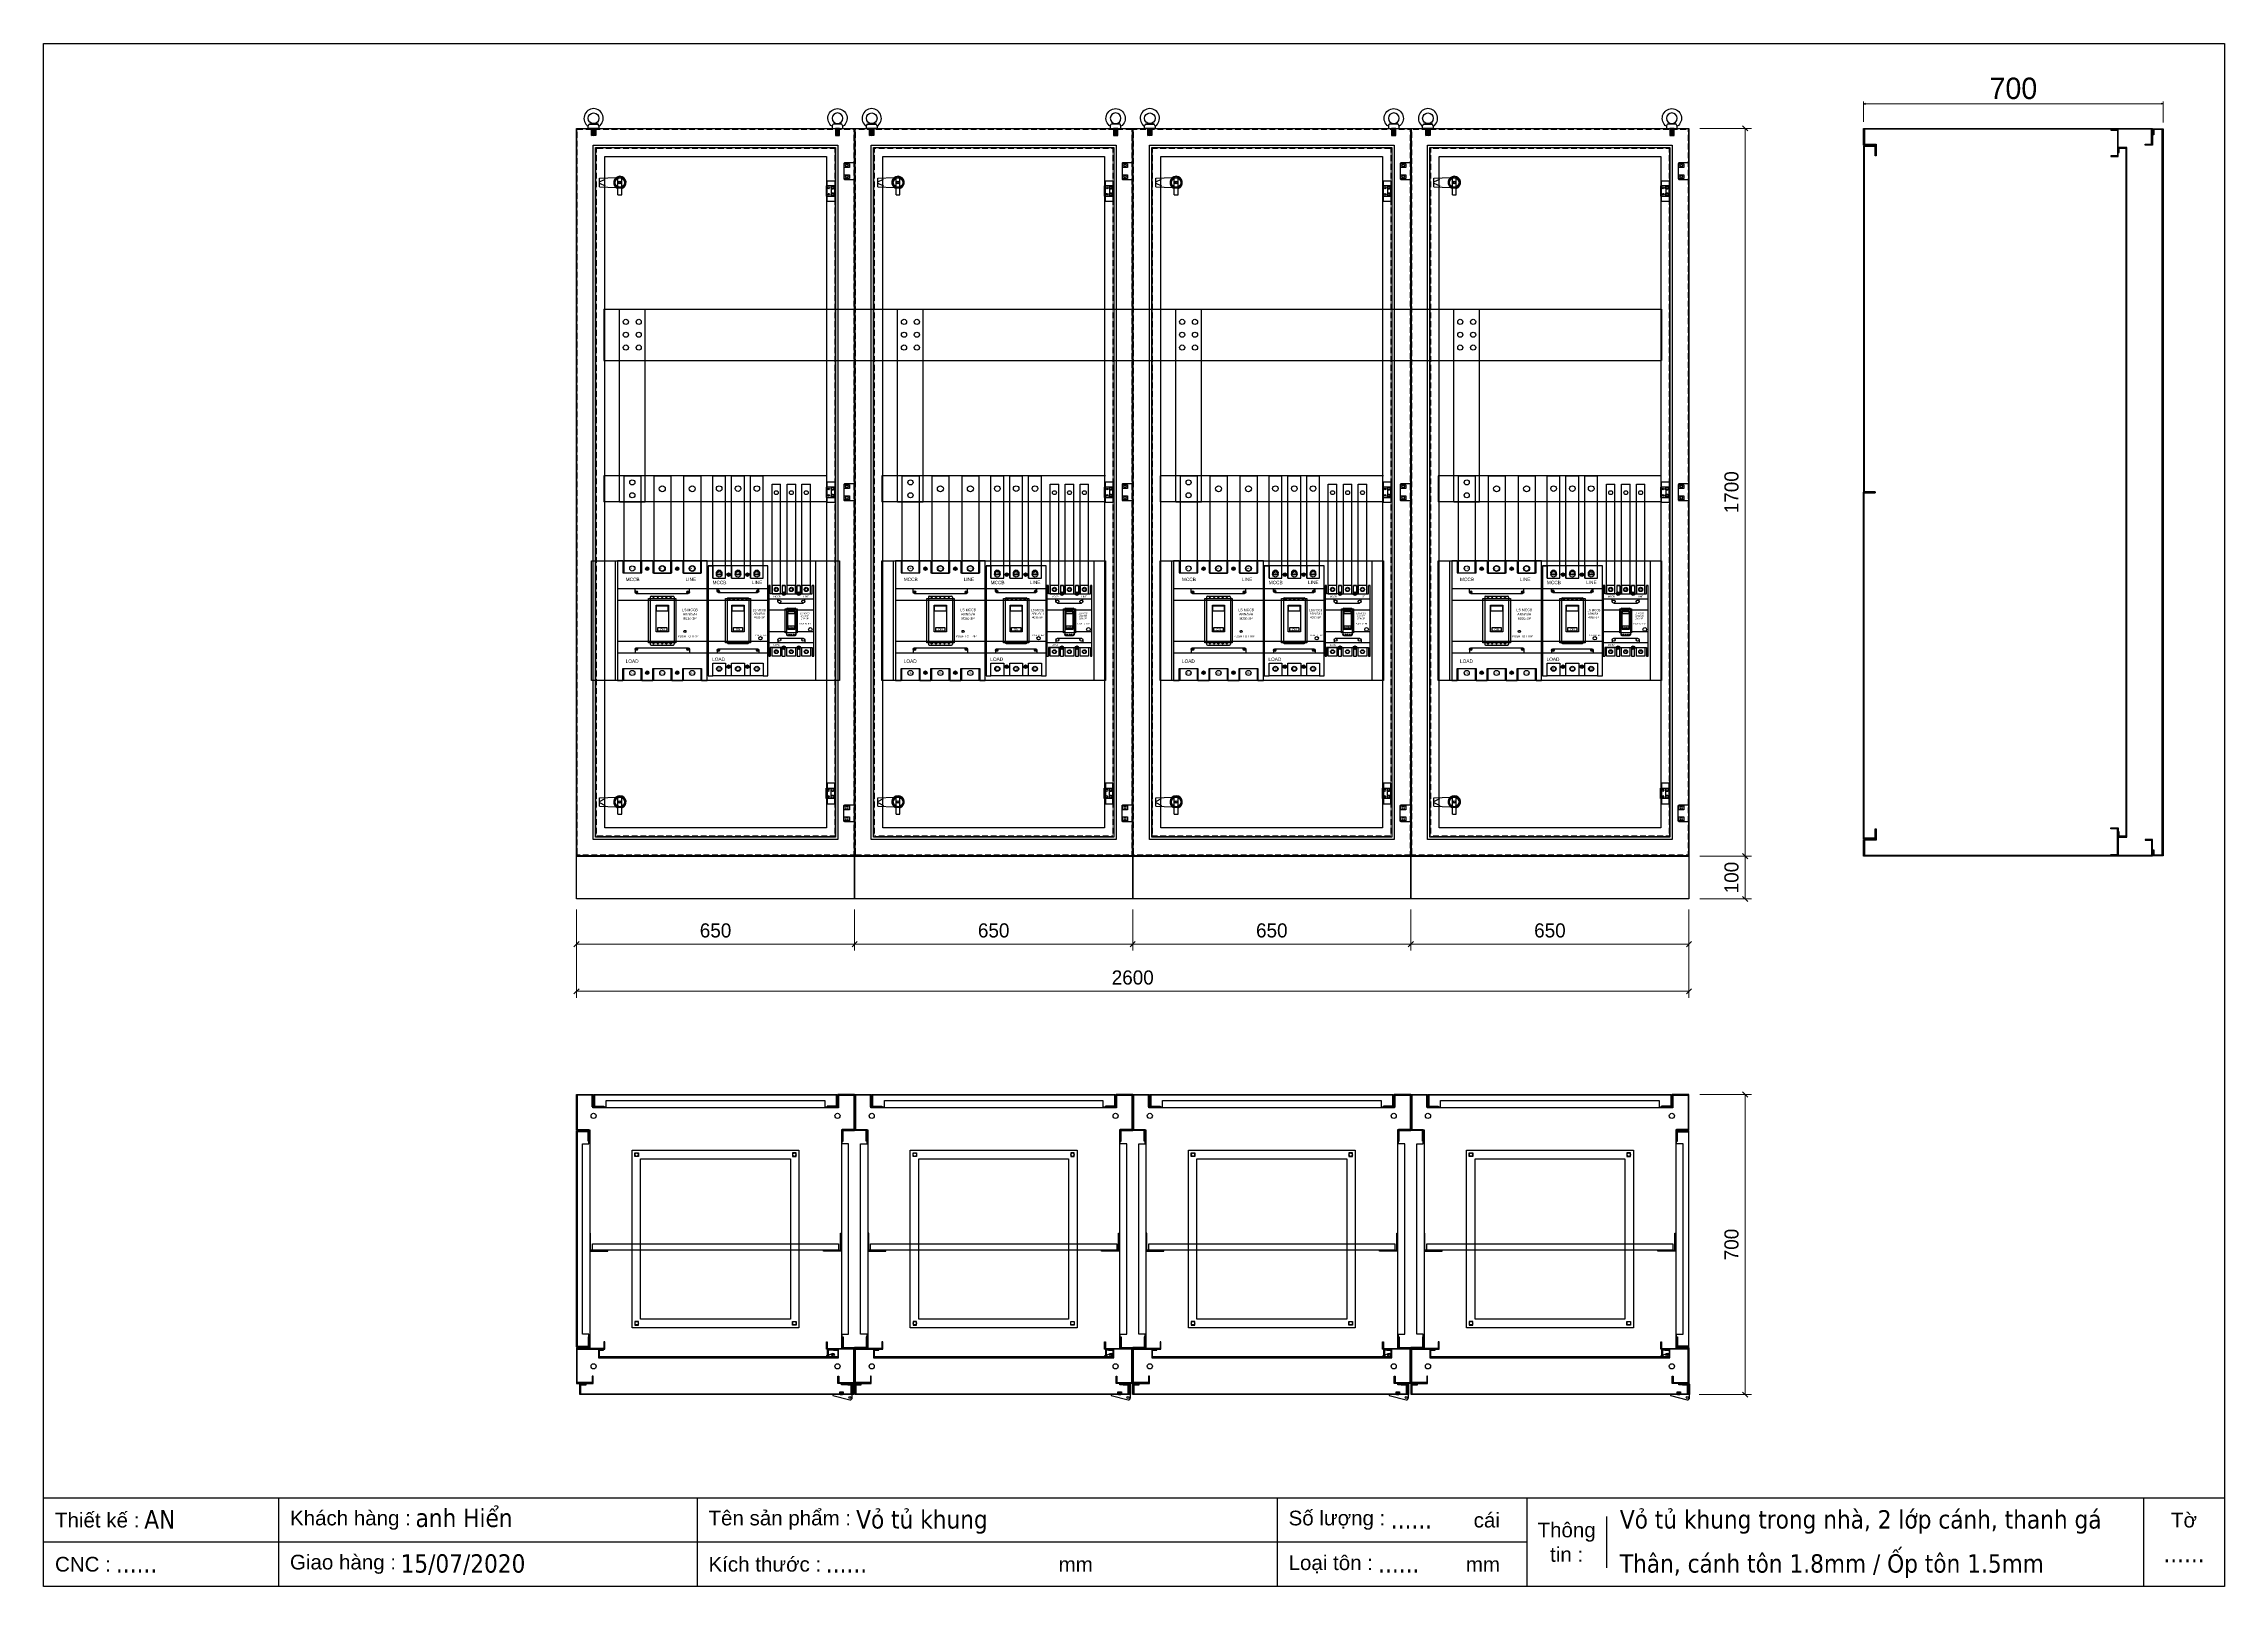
# Model space of a CAD drawing. Header units: millimetres. Extents: x 0 to 5097, y 0 to 3604.
import ezdxf
from ezdxf.enums import TextEntityAlignment as Align

# ---------------------------------------------------------------- set-up
doc = ezdxf.new("R2010")
doc.units = ezdxf.units.MM
doc.linetypes.add('DASHED', pattern=[0.75, 0.5, -0.25])
for name, color, linetype in [('2', 2, 'Continuous'), ('DIM', 253, 'Continuous'), ('Ghi chu', 7, 'Continuous'), ('HEATER', 1, 'Continuous')]:
    doc.layers.add(name, color=color, linetype=linetype)
doc.styles.add('Arial', font='arial.ttf')
doc.styles.add('Tahoma (Input Text)', font='tahoma.ttf')
doc.dimstyles.new('CNC', dxfattribs={"dimtxt": 50, "dimasz": 5, "dimexe": 5, "dimexo": 15, "dimgap": 10, "dimtad": 1, "dimdec": 0, "dimtxsty": 'Standard', "dimblk": 'OPEN30', "dimcen": 10, "dimclrd": 5, "dimclre": 5, "dimclrt": 3, "dimazin": 3, "dimtfac": 1, "dimtdec": 0, "dimtmove": 0, "dimatfit": 3, "dimldrblk": 'ARCHTICK', "dimlwd": 9, "dimlwe": 9})
doc.dimstyles.new('Dim-33', dxfattribs={"dimtxt": 33, "dimasz": 12, "dimexe": 15, "dimexo": 25, "dimgap": 15, "dimtad": 1, "dimdec": 0, "dimtxsty": 'Standard', "dimblk": 'OBLIQUE', "dimcen": 10, "dimclrd": 5, "dimclre": 5, "dimclrt": 3, "dimazin": 3, "dimtfac": 1, "dimtdec": 0, "dimtmove": 0, "dimatfit": 3, "dimldrblk": 'OPEN30', "dimlwd": 9, "dimlwe": 9})

# ---------------------------------------------------------------- blocks, each defined once
blk = doc.blocks.new('Moccauf10')
h = blk.add_hatch()
h.set_pattern_fill('ANSI31', color=8, scale=0.5, angle=330, style=0)
h.set_pattern_definition([(15, (-83193.6702, -36410.4482), (-0.410875234, 1.53340725), [])])
h.paths.add_polyline_path([(5, -23.5), (-5, -23.5), (-5, -40.5), (5, -40.5)])
at = {"color": 8}
for p, q in [((-12.5, -18.5), (-10.4, -13.5)), ((-10.4, -13.5), (-4.9, -11.5)), ((10.4, -13.5), (4.9, -11.5)), ((12.5, -18.5), (10.4, -13.5))]:
    blk.add_line(p, q, dxfattribs=at)
for points in [[(12.5, -18.5), (12.5, -23.5), (-12.5, -23.5), (-12.5, -18.5)], [(-10.4, -13.5), (10.4, -13.5)]]:
    blk.add_lwpolyline(points, dxfattribs=at)
blk.add_lwpolyline([(-5, -23.5), (5, -23.5), (5, -40.5), (-5, -40.5)], close=True, dxfattribs=at)
blk.add_circle((0, 0), 12.5, dxfattribs=at)
blk.add_arc((0, 0), 22.5, 303.749, 236.251, dxfattribs=at)
blk = doc.blocks.new('HL044-1')
at = {"color": 1}
blk.add_lwpolyline([(2, 0), (25, 0), (25, 39), (2, 39, 0.414214), (0, 37), (0, 2, 0.414214)], format="xyb", close=True, dxfattribs=at)
for centre in [(7, 32.5), (7, 6.5)]:
    blk.add_circle(centre, 3, dxfattribs=at)
blk = doc.blocks.new('HL044-2')
at = {"color": 1}
for p, q in [((0, -3), (0, 0)), ((0, 0), (23, 0)), ((4, -3), (4, 0)), ((10, -3), (10, 0)), ((25, -26), (-20, -26)), ((-20, -26), (-20, -28)), ((-20, -28), (19.5, -38.5)), ((-3, -19.5), (-3, -26)), ((-3, -19.5), (3, -20.1)), ((-3, -20.5), (3, -21.1)), ((-3, -21.5), (3, -22.1)), ((-3, -22.5), (3, -23.1)), ((-3, -23.5), (3, -24.1)), ((-3, -24.5), (3, -25.1)), ((-3, -25.5), (2.3, -26)), ((22, -3), (0, -3)), ((3, -19.5), (3, -26)), ((22, -3), (22, -26)), ((25, -2), (25, -3)), ((25, -3), (25, -26)), ((25, -33), (25, -26))]:
    blk.add_line(p, q, dxfattribs=at)
blk.add_lwpolyline([(-4, -19.5), (4, -19.5), (4, -26), (-4, -26)], close=True, dxfattribs=at)
blk.add_circle((19.5, -33), 2.5, dxfattribs=at)
for centre, radius, start, end in [((23, -2), 2, 0, 90), ((19.5, -33), 5.5, 270, 0)]:
    blk.add_arc(centre, radius, start, end, dxfattribs=at)
blk = doc.blocks.new('HL036-1-2')
at = {"layer": 'Ghi chu', "color": 1}
for p, q in [((-3, 17.8), (-18.9, 17.8)), ((-18.9, 15.8), (-18.9, 17.8)), ((-12.1, 15.8), (-18.9, 15.8)), ((-16.4, 1), (-16.4, 14)), ((-15.6, 15), (-3.9, 17.7)), ((0, 0), (-15.4, 0)), ((-14.4, 3), (-14.4, 11.9)), ((0, 2), (-13.4, 2)), ((-13.1, 12.8), (-4.3, 9.8)), ((-6.2, 2), (-6.2, 0)), ((-1.2, 2), (-1.2, 0)), ((0, 0), (0, 2))]:
    blk.add_line(p, q, dxfattribs=at)
for radius in [4.1, 2.1]:
    blk.add_circle((-3, 13.7), radius, dxfattribs=at)
for centre, start, end in [((-15.4, 14), 102.9616, 180), ((-15.4, 1), 180, 270), ((-13.4, 11.9), 71.3254, 180), ((-13.4, 3), 180, 270)]:
    blk.add_arc(centre, 1, start, end, dxfattribs=at)
blk = doc.blocks.new('SDGFGHGHG')
at = {"layer": 'HEATER'}
for p, q in [((860892.9, 570780.5), (860931.6, 570782)), ((860892.9, 570760.5), (860892.9, 570780.5)), ((860892.9, 570771.9), (860906.3, 570778.7)), ((860892.9, 570769.1), (860906.3, 570762.4)), ((860892.9, 570760.5), (860931.6, 570759.1)), ((860935.9, 570742), (860935.9, 570784.3)), ((860937.5, 570771.3), (860939.5, 570771.3)), ((860937.5, 570769.8), (860939.5, 570769.8)), ((860939.5, 570773.5), (860939.5, 570771.3)), ((860939.5, 570769.8), (860939.5, 570767.6)), ((860941.3, 570773.5), (860941.3, 570771.3)), ((860941.3, 570771.3), (860943.4, 570771.3)), ((860941.3, 570769.8), (860941.3, 570767.6)), ((860941.3, 570769.8), (860943.4, 570769.8)), ((860944.9, 570742), (860944.9, 570784.3)), ((860935.9, 570742), (860944.9, 570742))]:
    blk.add_line(p, q, dxfattribs=at)
blk.add_circle((860940.4, 570770.5), 3.08, dxfattribs=at)
blk.add_arc((860940.4, 570770.5), 14.5, 288.08, 251.92, dxfattribs=at)
blk = doc.blocks.new('SĐFHGGH')
at = {"layer": 'HEATER'}
for points in [[(860928.8, 570702.4), (860927.4, 570702.4), (860927.4, 570708.4), (860928.8, 570708.4)], [(860943.4, 570717), (860943.4, 570718.4), (860937.4, 570718.4), (860937.4, 570717)], [(860952.1, 570702.4), (860953.4, 570702.4), (860953.4, 570708.4), (860952.1, 570708.4)], [(860943.4, 570693.8), (860943.4, 570692.4), (860937.4, 570692.4), (860937.4, 570693.8)]]:
    blk.add_lwpolyline(points, dxfattribs=at)
for start, end in [(104.4775, 165.5225), (14.4775, 75.5225), (194.4775, 255.5225), (284.4775, 345.5225)]:
    blk.add_arc((860940.4, 570705.4), 12, start, end, dxfattribs=at)
blk = doc.blocks.new('MS722')
for name, p in [('SDGFGHGHG', (-860940.4, -570770.5)), ('SĐFHGGH', (-860940.4, -570705.4))]:
    blk.add_blockref(name, p)
blk = doc.blocks.new('*D1')
at = {"color": 0, "linetype": 'ByBlock', "lineweight": -2}
for p, q in [((1251.3, 1506.1), (1239.3, 1494.1)), ((1889.3, 1494.1), (1901.3, 1506.1))]:
    blk.add_line(p, q, dxfattribs=at)
at = {"layer": 'Defpoints', "color": 0, "transparency": 16777216}
for p in [(1245.3, 1605.7), (1895.3, 1605.7), (1895.3, 1500.1)]:
    blk.add_point(p, dxfattribs=at)
at = {"layer": 'DIM', "color": 5, "lineweight": 9, "transparency": 16777216}
for p, q in [((1245.3, 1580.7), (1245.3, 1485.1)), ((1895.3, 1580.7), (1895.3, 1485.1)), ((1245.3, 1500.1), (1895.3, 1500.1))]:
    blk.add_line(p, q, dxfattribs=at)
at = {"layer": 'DIM', "color": 3, "transparency": 16777216, "insert": (1570.3, 1532), "char_height": 33, "attachment_point": 5}
blk.add_mtext('650', dxfattribs=at)
blk = doc.blocks.new('_Oblique')
at = {"color": 0, "linetype": 'ByBlock', "lineweight": -2}
blk.add_line((-0.5, -0.5), (0.5, 0.5), dxfattribs=at)
blk = doc.blocks.new('_Open30')
at = {"color": 0, "linetype": 'ByBlock', "lineweight": -2}
for p, q in [((-1, 0.27), (0, 0)), ((0, 0), (-1, -0.27)), ((0, 0), (-1, 0))]:
    blk.add_line(p, q, dxfattribs=at)
blk = doc.blocks.new('*D2')
at = {"color": 0, "linetype": 'ByBlock', "lineweight": -2}
for p, q in [((1901.3, 1506.1), (1889.3, 1494.1)), ((2539.3, 1494.1), (2551.3, 1506.1))]:
    blk.add_line(p, q, dxfattribs=at)
at = {"layer": 'Defpoints', "color": 0, "transparency": 16777216}
for p in [(1895.3, 1605.7), (2545.3, 1605.7), (2545.3, 1500.1)]:
    blk.add_point(p, dxfattribs=at)
at = {"layer": 'DIM', "color": 5, "lineweight": 9, "transparency": 16777216}
for p, q in [((1895.3, 1580.7), (1895.3, 1485.1)), ((2545.3, 1580.7), (2545.3, 1485.1)), ((1895.3, 1500.1), (2545.3, 1500.1))]:
    blk.add_line(p, q, dxfattribs=at)
at = {"layer": 'DIM', "color": 3, "transparency": 16777216, "insert": (2220.3, 1532), "char_height": 33, "attachment_point": 5}
blk.add_mtext('650', dxfattribs=at)
blk = doc.blocks.new('*D3')
at = {"color": 0, "linetype": 'ByBlock', "lineweight": -2}
for p, q in [((2551.3, 1506.1), (2539.3, 1494.1)), ((3189.3, 1494.1), (3201.3, 1506.1))]:
    blk.add_line(p, q, dxfattribs=at)
at = {"layer": 'Defpoints', "color": 0, "transparency": 16777216}
for p in [(2545.3, 1605.7), (3195.3, 1605.7), (3195.3, 1500.1)]:
    blk.add_point(p, dxfattribs=at)
at = {"layer": 'DIM', "color": 5, "lineweight": 9, "transparency": 16777216}
for p, q in [((2545.3, 1580.7), (2545.3, 1485.1)), ((3195.3, 1580.7), (3195.3, 1485.1)), ((2545.3, 1500.1), (3195.3, 1500.1))]:
    blk.add_line(p, q, dxfattribs=at)
at = {"layer": 'DIM', "color": 3, "transparency": 16777216, "insert": (2870.3, 1532), "char_height": 33, "attachment_point": 5}
blk.add_mtext('650', dxfattribs=at)
blk = doc.blocks.new('*D4')
at = {"color": 0, "linetype": 'ByBlock', "lineweight": -2}
for p, q in [((3201.3, 1506.1), (3189.3, 1494.1)), ((3839.3, 1494.1), (3851.3, 1506.1))]:
    blk.add_line(p, q, dxfattribs=at)
at = {"layer": 'Defpoints', "color": 0, "transparency": 16777216}
for p in [(3195.3, 1605.7), (3845.3, 1605.7), (3845.3, 1500.1)]:
    blk.add_point(p, dxfattribs=at)
at = {"layer": 'DIM', "color": 5, "lineweight": 9, "transparency": 16777216}
for p, q in [((3195.3, 1580.7), (3195.3, 1485.1)), ((3845.3, 1580.7), (3845.3, 1485.1)), ((3195.3, 1500.1), (3845.3, 1500.1))]:
    blk.add_line(p, q, dxfattribs=at)
at = {"layer": 'DIM', "color": 3, "transparency": 16777216, "insert": (3520.3, 1532), "char_height": 33, "attachment_point": 5}
blk.add_mtext('650', dxfattribs=at)
blk = doc.blocks.new('*D5')
at = {"color": 0, "linetype": 'ByBlock', "lineweight": -2}
for p, q in [((1251.3, 1396.1), (1239.3, 1384.1)), ((3839.3, 1384.1), (3851.3, 1396.1))]:
    blk.add_line(p, q, dxfattribs=at)
at = {"layer": 'Defpoints', "color": 0, "transparency": 16777216}
for p in [(1245.3, 1605.7), (3845.3, 1605.7), (3845.3, 1390.1)]:
    blk.add_point(p, dxfattribs=at)
at = {"layer": 'DIM', "color": 5, "lineweight": 9, "transparency": 16777216}
for p, q in [((1245.3, 1580.7), (1245.3, 1375.1)), ((3845.3, 1580.7), (3845.3, 1375.1)), ((1245.3, 1390.1), (3845.3, 1390.1))]:
    blk.add_line(p, q, dxfattribs=at)
at = {"layer": 'DIM', "color": 3, "transparency": 16777216, "insert": (2545.3, 1422), "char_height": 33, "attachment_point": 5}
blk.add_mtext('2600', dxfattribs=at)
blk = doc.blocks.new('HL036-1-1')
at = {"color": 1}
blk.add_line((9.5, 36.2), (9.5, 12.2), dxfattribs=at)
for points in [[(-2.5, 12.2), (17.5, 12.2), (17.5, 36.2), (-2.5, 36.2)], [(0, 48.5), (17.5, 48.5), (17.5, 0), (0, 0)]]:
    blk.add_lwpolyline(points, close=True, dxfattribs=at)
for centre, radius in [((3.5, 31.8), 2), ((3.5, 16.8), 2), ((12.7, 32.5), 2.5), ((12.7, 16), 2.5)]:
    blk.add_circle(centre, radius, dxfattribs=at)
blk = doc.blocks.new('*D6')
at = {"color": 0, "linetype": 'ByBlock', "lineweight": -2}
for p, q in [((3982.6, 3399.7), (3970.6, 3411.7)), ((3970.6, 1711.7), (3982.6, 1699.7))]:
    blk.add_line(p, q, dxfattribs=at)
at = {"layer": 'Defpoints', "color": 0, "transparency": 16777216}
for p in [(3845.3, 3405.7), (3845.3, 1705.7), (3976.6, 1705.7)]:
    blk.add_point(p, dxfattribs=at)
at = {"layer": 'DIM', "color": 5, "lineweight": 9, "transparency": 16777216}
for p, q in [((3870.3, 3405.7), (3991.6, 3405.7)), ((3976.6, 3405.7), (3976.6, 1705.7)), ((3870.3, 1705.7), (3991.6, 1705.7))]:
    blk.add_line(p, q, dxfattribs=at)
at = {"layer": 'DIM', "color": 3, "transparency": 16777216, "insert": (3944.7, 2555.7), "char_height": 33, "attachment_point": 5, "rotation": 90}
blk.add_mtext('1700', dxfattribs=at)
blk = doc.blocks.new('*D7')
at = {"color": 0, "linetype": 'ByBlock', "lineweight": -2}
for p, q in [((3982.6, 1699.7), (3970.6, 1711.7)), ((3970.6, 1611.7), (3982.6, 1599.7))]:
    blk.add_line(p, q, dxfattribs=at)
at = {"layer": 'Defpoints', "color": 0, "transparency": 16777216}
for p in [(3845.3, 1705.7), (3845.3, 1605.7), (3976.6, 1605.7)]:
    blk.add_point(p, dxfattribs=at)
at = {"layer": 'DIM', "color": 5, "lineweight": 9, "transparency": 16777216}
for p, q in [((3870.3, 1705.7), (3991.6, 1705.7)), ((3976.6, 1705.7), (3976.6, 1605.7)), ((3870.3, 1605.7), (3991.6, 1605.7))]:
    blk.add_line(p, q, dxfattribs=at)
at = {"layer": 'DIM', "color": 3, "transparency": 16777216, "insert": (3944.7, 1655.7), "char_height": 33, "attachment_point": 5, "rotation": 90}
blk.add_mtext('100', dxfattribs=at)
blk = doc.blocks.new('*D8')
at = {"color": 0, "linetype": 'ByBlock', "lineweight": -2}
for p, q in [((3982.6, 1143), (3970.6, 1155)), ((3970.6, 454), (3982.6, 442))]:
    blk.add_line(p, q, dxfattribs=at)
at = {"layer": 'Defpoints', "color": 0, "transparency": 16777216}
for p in [(3845.3, 1149), (3976.6, 1149), (3843.8, 448)]:
    blk.add_point(p, dxfattribs=at)
at = {"layer": 'DIM', "color": 5, "lineweight": 9, "transparency": 16777216}
for p, q in [((3870.3, 1149), (3991.6, 1149)), ((3976.6, 448), (3976.6, 1149)), ((3868.8, 448), (3991.6, 448))]:
    blk.add_line(p, q, dxfattribs=at)
at = {"layer": 'DIM', "color": 3, "transparency": 16777216, "insert": (3944.7, 798.5), "char_height": 33, "attachment_point": 5, "rotation": 90}
blk.add_mtext('700', dxfattribs=at)
blk = doc.blocks.new('1 LS 800 AF 3P')
at = {"color": 4}
for p, q in [((67, -18.5), (73, -18.5)), ((70, -15.5), (70, -21.5)), ((143, -18.5), (137, -18.5)), ((140, -15.5), (140, -21.5)), ((73, -261.5), (67, -261.5)), ((70, -258.5), (70, -264.5)), ((137, -261.5), (143, -261.5)), ((140, -258.5), (140, -264.5))]:
    blk.add_line(p, q, dxfattribs=at)
for p, q in [((0, -65), (210, -65)), ((0, -92), (210, -92)), ((41.3, -73.3), (41.3, -65)), ((42.8, -73.3), (45.8, -73.3)), ((44.3, -74.8), (44.3, -71.8)), ((44.3, -76.3), (165.7, -76.3)), ((77, -84.8), (77, -195.2)), ((79, -82.8), (131, -82.8)), ((133, -84.8), (133, -195.2)), ((164.2, -73.3), (167.2, -73.3)), ((165.7, -74.8), (165.7, -71.8)), ((168.7, -73.3), (168.7, -65)), ((0, -188), (210, -188)), ((44.3, -203.7), (165.7, -203.7)), ((79, -197.2), (131, -197.2)), ((0, -215), (210, -215)), ((41.3, -206.7), (41.3, -215)), ((42.8, -206.7), (45.8, -206.7)), ((44.3, -205.2), (44.3, -208.2)), ((164.2, -206.7), (167.2, -206.7)), ((165.7, -205.2), (165.7, -208.2)), ((168.7, -206.7), (168.7, -215))]:
    blk.add_line(p, q)
at = {"lineweight": 30}
for points in [[(13, 0), (0, 0), (0, -280), (13, -280)], [(13, 0), (13, -28), (57, -28), (57, 0)], [(83, 0), (57, 0)], [(83, 0), (83, -28), (127, -28), (127, 0)], [(153, 0), (127, 0)], [(153, 0), (153, -28), (197, -28), (197, 0)], [(197, -280), (210, -280), (210, 0), (197, 0)], [(13, -280), (13, -252), (57, -252), (57, -280)], [(83, -280), (83, -252), (127, -252), (127, -280)], [(153, -280), (153, -252), (197, -252), (197, -280)], [(57, -280), (83, -280)], [(127, -280), (153, -280)]]:
    blk.add_lwpolyline(points, dxfattribs=at)
for points in [[(90.7, -103.9), (119.3, -103.9), (119.3, -165.8), (90.7, -165.8)], [(91.6, -105.3), (118.4, -105.3), (118.4, -117.9), (91.6, -117.9)], [(94.4, -156.3), (115.6, -156.3), (115.6, -164.4), (94.4, -164.4)]]:
    blk.add_lwpolyline(points, close=True)
for centre, radius in [((35, -18), 6), ((105, -18), 6), ((175, -18), 6), ((44.3, -73.3), 3), ((84.6, -86.8), 1.34), ((94.6, -86.8), 1.34), ((104.6, -86.8), 1.34), ((114.6, -86.8), 1.34), ((124.6, -86.8), 1.34), ((165.7, -73.3), 3), ((44.3, -206.7), 3), ((84.6, -193.2), 1.34), ((94.6, -193.2), 1.34), ((104.6, -193.2), 1.34), ((114.6, -193.2), 1.34), ((124.6, -193.2), 1.34), ((158, -165), 2.45), ((165.7, -206.7), 3), ((35, -262), 6), ((105, -262), 6), ((175, -262), 6)]:
    blk.add_circle(centre, radius)
for centre, start, end in [((79, -84.8), 90, 180), ((131, -84.8), 0, 90), ((79, -195.2), 180, 270), ((131, -195.2), 270, 0)]:
    blk.add_arc(centre, 2, start, end)
at = {"attachment_point": 1}
for s, width, insert, char_height in [('MCCB', 31.359, (19.5, -39.6), 8), ('M12', 4.194, (31.3, -16.4), 3), ('M12', 4.194, (101.3, -16.4), 3), ('LINE', 31.359, (159.5, -39.6), 8), ('M12', 4.194, (171.3, -16.4), 3), ('ON', 12.238, (99.9, -157.8), 5), ('PUSH TO TRIP', 68.84, (141.1, -173.9), 5), ('LOAD', 31.359, (19.5, -230.6), 8), ('M12', 4.194, (31.3, -260.4), 3), ('M12', 4.194, (101.3, -260.4), 3), ('M12', 4.194, (171.3, -260.4), 3)]:
    blk.add_mtext_dynamic_manual_height_columns(s, width=width, gutter_width=1, heights=[0], dxfattribs=dict(at, insert=insert, char_height=char_height))
at = {"color": 4, "char_height": 2}
for insert, attachment_point in [((68.5, -17.6), 1), ((141.5, -17.6), 3), ((71.8, -260.6), 3), ((138.2, -260.6), 1)]:
    blk.add_mtext_dynamic_manual_height_columns('M6', width=4.194, gutter_width=1, heights=[0], dxfattribs=dict(at, insert=insert, attachment_point=attachment_point))
blk = doc.blocks.new('LS 800AF 3P')
at = {"color": 1}
for points in [[(15, -28), (55, -28), (55, 0), (15, 0)], [(15, -252), (55, -252), (55, -280), (15, -280)]]:
    blk.add_lwpolyline(points, close=True, dxfattribs=at)
at = {"color": 2}
for points in [[(85, -28), (125, -28), (125, 0), (85, 0)], [(85, -252), (125, -252), (125, -280), (85, -280)]]:
    blk.add_lwpolyline(points, close=True, dxfattribs=at)
at = {"color": 5}
for points in [[(155, -28), (195, -28), (195, 0), (155, 0)], [(155, -252), (195, -252), (195, -280), (155, -280)]]:
    blk.add_lwpolyline(points, close=True, dxfattribs=at)
at = {"color": 1}
for centre in [(35, -18), (35, -262)]:
    blk.add_circle(centre, 6, dxfattribs=at)
at = {"color": 4}
for centre in [(70, -18.5), (140, -18.5), (70, -261.5), (140, -261.5)]:
    blk.add_circle(centre, 3, dxfattribs=at)
at = {"color": 2}
for centre in [(105, -18), (105, -262)]:
    blk.add_circle(centre, 6, dxfattribs=at)
at = {"color": 5}
for centre in [(175, -18), (175, -262)]:
    blk.add_circle(centre, 6, dxfattribs=at)
blk.add_blockref('1 LS 800 AF 3P', (0, 0))
at = {"insert": (150.7, -111.8), "char_height": 6, "attachment_point": 1}
blk.add_mtext_dynamic_manual_height_columns('\\pi0.74309;{\\C1;LS MCCB\\P\\pi2.41294;ABN/S/H\\P\\pi3.58551;803c-3P}', width=37.687, gutter_width=1, heights=[0], dxfattribs=at)
blk = doc.blocks.new('1 400AF 3P')
at = {"color": 4}
for p, q in [((45, -21), (51, -21)), ((48, -18), (48, -24)), ((89, -21), (95, -21)), ((92, -18), (92, -24)), ((45, -236), (51, -236)), ((48, -233), (48, -239)), ((89, -236), (95, -236)), ((92, -233), (92, -239))]:
    blk.add_line(p, q, dxfattribs=at)
for p, q in [((0, -53.5), (140, -53.5)), ((0, -80.5), (140, -80.5)), ((21.5, -59.6), (21.5, -53.5)), ((22.9, -59.6), (25.7, -59.6)), ((24.3, -58.2), (24.3, -61)), ((24.3, -62.4), (115.7, -62.4)), ((44.5, -77.5), (44.5, -179.5)), ((46.5, -75.5), (93.5, -75.5)), ((95.5, -77.5), (95.5, -179.5)), ((117.1, -59.6), (114.3, -59.6)), ((115.7, -58.2), (115.7, -61)), ((118.5, -59.6), (118.5, -53.5)), ((0, -176.5), (140, -176.5)), ((0, -203.5), (140, -203.5)), ((21.5, -197.4), (21.5, -203.5)), ((22.9, -197.4), (25.7, -197.4)), ((24.3, -194.6), (115.7, -194.6)), ((24.3, -198.8), (24.3, -196)), ((46.5, -181.5), (93.5, -181.5)), ((117.1, -197.4), (114.3, -197.4)), ((115.7, -198.8), (115.7, -196)), ((118.5, -197.4), (118.5, -203.5))]:
    blk.add_line(p, q)
at = {"lineweight": 30}
for points in [[(11, 0), (0, 0), (0, -257), (11, -257)], [(11, 0), (11, -29), (41, -29), (41, 0)], [(55, 0), (41, 0)], [(55, 0), (55, -29), (85, -29), (85, 0)], [(99, 0), (85, 0)], [(99, 0), (99, -29), (129, -29), (129, 0)], [(129, -257), (140, -257), (140, 0), (129, 0)], [(11, -257), (11, -228), (41, -228), (41, -257)], [(55, -257), (55, -228), (85, -228), (85, -257)], [(99, -257), (99, -228), (129, -228), (129, -257)], [(55, -257), (41, -257)], [(99, -257), (85, -257)]]:
    blk.add_lwpolyline(points, dxfattribs=at)
for points in [[(0, 0), (11, 0)], [(0, -257), (11, -257)], [(129, -257), (140, -257)]]:
    blk.add_lwpolyline(points)
for points in [[(55.7, -92.4), (84.3, -92.4), (84.3, -154.3), (55.7, -154.3)], [(56.6, -93.8), (83.4, -93.8), (83.4, -106.4), (56.6, -106.4)], [(59.4, -144.8), (80.6, -144.8), (80.6, -152.9), (59.4, -152.9)]]:
    blk.add_lwpolyline(points, close=True)
for centre, radius in [((26, -16), 5), ((70, -16), 5), ((114, -16), 5), ((24.3, -59.6), 2.8), ((50, -78), 1.34), ((60, -78), 1.34), ((70, -78), 1.34), ((80, -78), 1.34), ((90, -78), 1.34), ((115.7, -59.6), 2.8), ((24.3, -197.4), 2.8), ((50, -179), 1.34), ((60, -179), 1.34), ((70, -179), 1.34), ((80, -179), 1.34), ((90, -179), 1.34), ((115.7, -197.4), 2.8), ((122.5, -169.5), 3.94), ((26, -241), 5), ((70, -241), 5), ((114, -241), 5)]:
    blk.add_circle(centre, radius)
for centre, start, end in [((46.5, -77.5), 90, 180), ((93.5, -77.5), 0, 90), ((46.5, -179.5), 180, 270), ((93.5, -179.5), 270, 0)]:
    blk.add_arc(centre, 2, start, end)
at = {"attachment_point": 1}
for s, width, insert, char_height in [('MCCB', 31.359, (10.5, -35.3), 8), ('M10', 4.303, (21.6, -14.7), 3), ('M10', 4.303, (66.1, -14.7), 3), ('LINE', 31.359, (102.2, -35.2), 8), ('M10', 4.303, (110.8, -14.8), 3), ('ON', 12.238, (64.9, -146.3), 5), ('PUSH TO TRIP', 29.713, (107.6, -160.9), 3), ('LOAD', 31.359, (9.6, -214.6), 8), ('M10', 4.303, (22.1, -239.7), 3), ('M10', 4.303, (66.1, -239.7), 3), ('M10', 4.303, (110.1, -239.7), 3)]:
    blk.add_mtext_dynamic_manual_height_columns(s, width=width, gutter_width=1, heights=[0], dxfattribs=dict(at, insert=insert, char_height=char_height))
at = {"color": 4, "char_height": 2, "attachment_point": 1}
for insert in [(46.1, -19.8), (90.1, -19.8), (46.1, -234.8), (90.1, -234.8)]:
    blk.add_mtext_dynamic_manual_height_columns('M6', width=4.303, gutter_width=1, heights=[0], dxfattribs=dict(at, insert=insert))
blk = doc.blocks.new('LS 400AF 3P')
at = {"color": 1}
for points in [[(11, -29), (41, -29), (41, 0), (11, 0)], [(11, -228), (41, -228), (41, -257), (11, -257)]]:
    blk.add_lwpolyline(points, close=True, dxfattribs=at)
at = {"color": 2}
for points in [[(55, -29), (85, -29), (85, 0), (55, 0)], [(55, -228), (85, -228), (85, -257), (55, -257)]]:
    blk.add_lwpolyline(points, close=True, dxfattribs=at)
at = {"color": 5}
for points in [[(99, -29), (129, -29), (129, 0), (99, 0)], [(99, -228), (129, -228), (129, -257), (99, -257)]]:
    blk.add_lwpolyline(points, close=True, dxfattribs=at)
at = {"color": 1}
for centre in [(26, -16), (26, -241)]:
    blk.add_circle(centre, 6, dxfattribs=at)
at = {"color": 4}
for centre in [(48, -21), (92, -21), (48, -236), (92, -236)]:
    blk.add_circle(centre, 3, dxfattribs=at)
at = {"color": 2}
for centre in [(70, -16), (70, -241)]:
    blk.add_circle(centre, 6, dxfattribs=at)
at = {"color": 5}
for centre in [(114, -16), (114, -241)]:
    blk.add_circle(centre, 6, dxfattribs=at)
blk.add_blockref('1 400AF 3P', (0, 0))
at = {"insert": (101, -101.4), "char_height": 5, "attachment_point": 1}
blk.add_mtext_dynamic_manual_height_columns('\\pi3.7598;{\\C1;LS MCCB\\P\\pi5.15134;ABN/S/H\\P\\pi6.03128;403c-3P}', width=37.687, gutter_width=1, heights=[0], dxfattribs=at)
blk = doc.blocks.new('1 LS 250AF 3P')
for p, q in [((0, 0), (3.5, 0)), ((31.5, 0), (38.5, 0)), ((31.5, 0), (38.5, 0)), ((66.5, 0), (73.5, 0)), ((66.5, 0), (73.5, 0)), ((101.5, 0), (105, 0)), ((0, -31.5), (105, -31.5)), ((21, -37.8), (21, -31.5)), ((24.5, -41.3), (80.5, -41.3)), ((84, -37.8), (84, -31.5)), ((0, -57.5), (41.5, -57.5)), ((41.5, -55.3), (41.5, -115.3)), ((41.5, -57.5), (105, -57.5)), ((43.5, -53.3), (61.5, -53.3)), ((63.5, -55.3), (63.5, -115.3)), ((0, -107.5), (41.5, -107.5)), ((0, -133.5), (105, -133.5)), ((21, -127.2), (21, -133.5)), ((24.5, -123.7), (80.5, -123.7)), ((43.5, -117.3), (61.5, -117.3)), ((63.5, -107.5), (105, -107.5)), ((84, -127.2), (84, -133.5)), ((0, -165), (3.5, -165)), ((31.5, -165), (38.5, -165)), ((31.5, -165), (38.5, -165)), ((66.5, -165), (73.5, -165)), ((66.5, -165), (73.5, -165)), ((101.5, -165), (105, -165))]:
    blk.add_line(p, q)
at = {"color": 4}
for p, q in [((32.5, -19.5), (37.5, -19.5)), ((35, -17), (35, -22)), ((67.5, -19.5), (72.5, -19.5)), ((70, -17), (70, -22)), ((32.5, -145.5), (37.5, -145.5)), ((35, -143), (35, -148)), ((67.5, -145.5), (72.5, -145.5)), ((70, -143), (70, -148))]:
    blk.add_line(p, q, dxfattribs=at)
at = {"lineweight": 30}
for points in [[(3.5, 0), (0, 0), (0, -165), (3.5, -165)], [(31.5, 0), (31.5, -20), (3.5, -20), (3.5, 0)], [(38.5, 0), (31.5, 0)], [(38.5, 0), (38.5, -20), (66.5, -20), (66.5, 0)], [(73.5, 0), (66.5, 0)], [(73.5, 0), (73.5, -20), (101.5, -20), (101.5, 0)], [(101.5, -165), (105, -165), (105, 0), (101.5, 0)], [(31.5, -165), (31.5, -145), (3.5, -145), (3.5, -165)], [(38.5, -165), (38.5, -145), (66.5, -145), (66.5, -165)], [(73.5, -165), (73.5, -145), (101.5, -145), (101.5, -165)], [(73.5, -165), (73.5, -145), (101.5, -145), (101.5, -165)], [(31.5, -165), (38.5, -165)], [(66.5, -165), (73.5, -165)]]:
    blk.add_lwpolyline(points, dxfattribs=at)
for points in [[(44.2, -60.3), (60.8, -60.3), (60.8, -103.3), (44.2, -103.3)], [(45, -61.3), (60, -61.3), (60, -66.8), (45, -66.8)], [(45, -94.8), (60, -94.8), (60, -100.3), (45, -100.3)]]:
    blk.add_lwpolyline(points, close=True)
for centre, radius in [((17.5, -10), 4), ((24.5, -37.8), 3.5), ((52.5, -10), 4), ((80.5, -37.8), 3.5), ((87.5, -10), 4), ((42.5, -55.3), 1), ((47.5, -55.3), 1), ((52.5, -55.3), 1), ((57.5, -55.3), 1), ((62.5, -55.3), 1), ((97, -102.8), 4.28), ((17.5, -155), 4), ((24.5, -127.2), 3.5), ((42.5, -115.3), 1), ((47.5, -115.3), 1), ((52.5, -155), 4), ((52.5, -115.3), 1), ((57.5, -115.3), 1), ((62.5, -115.3), 1), ((80.5, -127.2), 3.5), ((87.5, -155), 4)]:
    blk.add_circle(centre, radius)
for centre, start, end in [((43.5, -55.3), 90, 180), ((61.5, -55.3), 0, 90), ((43.5, -115.3), 180, 270), ((61.5, -115.3), 270, 0)]:
    blk.add_arc(centre, 2, start, end)
at = {"attachment_point": 1}
for s, width, insert, char_height in [('MCCB', 14.078, (11, -24.3), 4), ('M8', 4.438, (16, -9.2), 2), ('M8', 4.438, (51, -9.2), 2), ('LINE', 14.078, (81, -24.3), 4), ('M8', 4.438, (86, -9.2), 2), ('ON', 7.242, (50, -96.3), 3), ('PUSH TO TRIP', 32.214, (71, -87.8), 3), ('LOAD', 14.078, (11, -136.8), 4), ('M8', 4.438, (16, -153.7), 2), ('M8', 4.438, (51, -153.7), 2), ('M8', 4.438, (86, -153.7), 2)]:
    blk.add_mtext_dynamic_manual_height_columns(s, width=width, gutter_width=1, heights=[0], dxfattribs=dict(at, insert=insert, char_height=char_height))
at = {"color": 4, "char_height": 1, "attachment_point": 1}
for s, insert in [('M4', (34, -18.8)), ('M5', (34, -18.8)), ('M5', (69, -18.8)), ('M5', (34, -144.8)), ('M5', (69, -144.8))]:
    blk.add_mtext_dynamic_manual_height_columns(s, width=4.438, gutter_width=1, heights=[0], dxfattribs=dict(at, insert=insert))
blk = doc.blocks.new('LS 250AF 3P')
at = {"color": 1}
for points in [[(7.5, -20), (27.5, -20), (27.5, 0), (7.5, 0)], [(7.5, -145), (27.5, -145), (27.5, -165), (7.5, -165)]]:
    blk.add_lwpolyline(points, close=True, dxfattribs=at)
at = {"color": 2}
for points in [[(42.5, -20), (62.5, -20), (62.5, 0), (42.5, 0)], [(42.5, -145), (62.5, -145), (62.5, -165), (42.5, -165)]]:
    blk.add_lwpolyline(points, close=True, dxfattribs=at)
at = {"color": 5}
for points in [[(77.5, -20), (97.5, -20), (97.5, 0), (77.5, 0)], [(77.5, -145), (97.5, -145), (97.5, -165), (77.5, -165)]]:
    blk.add_lwpolyline(points, close=True, dxfattribs=at)
at = {"color": 1}
for centre in [(17.5, -10), (17.5, -155)]:
    blk.add_circle(centre, 4.5, dxfattribs=at)
at = {"color": 4}
for centre in [(35, -19.5), (70, -19.5), (35, -145.5), (70, -145.5)]:
    blk.add_circle(centre, 2.5, dxfattribs=at)
at = {"color": 2}
for centre in [(52.5, -10), (52.5, -155)]:
    blk.add_circle(centre, 4.5, dxfattribs=at)
at = {"color": 5}
for centre in [(87.5, -10), (87.5, -155)]:
    blk.add_circle(centre, 4.5, dxfattribs=at)
blk.add_blockref('1 LS 250AF 3P', (0, 0))
at = {"insert": (65.3, -63.8), "char_height": 3.5, "attachment_point": 1}
blk.add_mtext_dynamic_manual_height_columns('\\pi8.28487;{\\C1;LS MCCB\\P\\pi9.25894;ABN/S/H\\P\\pi9.91549;203c-3P}', width=37.687, gutter_width=1, heights=[0], dxfattribs=at)
blk = doc.blocks.new('630 V')
at = {"layer": '2', "linetype": 'Continuous', "lineweight": 30}
for p, q in [((-566.5, -733.5), (-566.5, -960.3)), ((-566.5, -733.5), (-526.5, -733.5)), ((-526.5, -733.5), (-526.5, -960.3)), ((-566.5, -960.3), (-526.5, -960.3))]:
    blk.add_line(p, q, dxfattribs=at)
for centre in [(-546.5, -763.5), (-546.5, -949.5)]:
    blk.add_circle(centre, 7, dxfattribs=at)
blk = doc.blocks.new('630 X')
at = {"layer": '2', "color": 5, "linetype": 'Continuous', "lineweight": 30}
for p, q in [((-465.3, -733.5), (-465.3, -960.3)), ((-465.3, -733.5), (-425.3, -733.5)), ((-425.3, -733.5), (-425.3, -960.3)), ((-465.3, -960.3), (-425.3, -960.3))]:
    blk.add_line(p, q, dxfattribs=at)
for centre in [(-445.3, -763.5), (-445.3, -949.5)]:
    blk.add_circle(centre, 7, dxfattribs=at)
blk = doc.blocks.new('400 Đ')
at = {"color": 1}
for p, q in [((332.6, -972.5), (332.6, -733.5)), ((332.6, -733.5), (362.6, -733.5)), ((362.6, -972.5), (362.6, -733.5)), ((332.6, -972.5), (362.6, -972.5))]:
    blk.add_line(p, q, dxfattribs=at)
for centre in [(347.6, -763.5), (347.6, -963.5)]:
    blk.add_circle(centre, 6.5, dxfattribs=at)
blk = doc.blocks.new('400 V')
at = {"color": 2}
for p, q in [((376.6, -972.5), (376.6, -733.5)), ((376.6, -733.5), (406.6, -733.5)), ((406.6, -972.5), (406.6, -733.5)), ((376.6, -972.5), (406.6, -972.5))]:
    blk.add_line(p, q, dxfattribs=at)
blk.add_line((376.6, -972.5), (406.6, -972.5))
for centre in [(391.6, -763.5), (391.6, -963.5)]:
    blk.add_circle(centre, 6.5, dxfattribs=at)
blk = doc.blocks.new('400 X')
at = {"color": 5}
for p, q in [((420.6, -972.5), (420.6, -733.5)), ((420.6, -733.5), (450.6, -733.5)), ((450.6, -972.5), (450.6, -733.5)), ((420.6, -972.5), (450.6, -972.5))]:
    blk.add_line(p, q, dxfattribs=at)
for centre in [(435.6, -763.5), (435.6, -963.5)]:
    blk.add_circle(centre, 6.5, dxfattribs=at)
blk = doc.blocks.new('250 Đ')
at = {"color": 1}
for p, q in [((479.1, -1010), (479.1, -753.5)), ((479.1, -753.5), (499.1, -753.5)), ((499.1, -1010), (499.1, -753.5)), ((479.1, -1010), (499.1, -1010))]:
    blk.add_line(p, q, dxfattribs=at)
for centre in [(489.1, -773.5), (489.1, -999)]:
    blk.add_circle(centre, 4.5, dxfattribs=at)
blk = doc.blocks.new('250 V')
at = {"layer": '2', "linetype": 'Continuous', "lineweight": 30}
for p, q in [((514.4, -1010), (514.4, -753.5)), ((514.4, -753.5), (534.4, -753.5)), ((534.4, -1010), (534.4, -753.5)), ((514.4, -1010), (534.4, -1010))]:
    blk.add_line(p, q, dxfattribs=at)
for centre in [(524.4, -773.5), (524.4, -999)]:
    blk.add_circle(centre, 4.5, dxfattribs=at)
blk = doc.blocks.new('250 X')
at = {"color": 5}
for p, q in [((549.1, -1010), (549.1, -753.5)), ((549.1, -753.5), (569.1, -753.5)), ((569.1, -1010), (569.1, -753.5)), ((549.1, -1010), (569.1, -1010))]:
    blk.add_line(p, q, dxfattribs=at)
blk.add_line((549.1, -1010), (569.1, -1010))
for centre in [(559.1, -773.5), (559.1, -999)]:
    blk.add_circle(centre, 4.5, dxfattribs=at)
blk = doc.blocks.new('250')
at = {"color": 0}
for name in ['250 Đ', '250 V', '250 X']:
    blk.add_blockref(name, (0, 0), dxfattribs=at)
blk = doc.blocks.new('TC TRỤC')
at = {"color": 1}
for p, q in [((106.9, -793.5), (106.9, -343.5)), ((106.9, -343.5), (166.9, -343.5)), ((166.9, -793.5), (166.9, -343.5)), ((116.9, -733.5), (156.9, -733.5)), ((106.9, -793.5), (166.9, -793.5))]:
    blk.add_line(p, q, dxfattribs=at)
at = {"color": 0}
blk.add_line((106.9, -343.5), (166.9, -343.5), dxfattribs=at)
blk.add_line((106.9, -343.5), (166.9, -343.5), dxfattribs=at)
at = {"color": 1}
for centre in [(121.9, -373.5), (121.9, -403.5), (151.9, -373.5), (151.9, -403.5), (121.9, -433.5), (151.9, -433.5), (136.9, -748.5), (136.9, -778.5)]:
    blk.add_circle(centre, 6, dxfattribs=at)
blk = doc.blocks.new('A$C6DF15AF1')
at = {"color": 2}
for p, q in [((0, 6), (0, 3)), ((6, 3), (6, 6))]:
    blk.add_line(p, q, dxfattribs=at)
for centre, start, end in [((3, 6), 0, 180), ((3, 3), 180, 0)]:
    blk.add_arc(centre, 3, start, end, dxfattribs=at)
blk = doc.blocks.new('khungtenAsean2')
at = {"color": 7}
for p, q in [((2970, -1980), (0, -1980)), ((320, -1980), (320, -2100)), ((890, -1980), (890, -2100)), ((1680, -1980), (1680, -2100)), ((2020, -1980), (2020, -2100)), ((2860, -1980), (2860, -2100)), ((2128.3, -2005), (2128.3, -2075)), ((2020, -2040), (0, -2040))]:
    blk.add_line(p, q, dxfattribs=at)
blk.add_lwpolyline([(0, 0), (2970, 0), (2970, -2100), (0, -2100)], close=True, dxfattribs=at)
at = {"color": 2, "char_height": 20, "style": 'Arial'}
for s, insert, width, attachment_point in [('  Thiết kế :', (0, -2010), 917.634, 4), ('  Khách hàng :', (320, -2010), 917.634, 4), ('  Tên sản phẩm :', (890, -2010), 917.634, 4), ('  Số lượng :', (1680, -2010), 917.634, 4), ('cái', (1947.6, -2010), 917.634, 4), ('Thông\\Ptin :', (2074.2, -2040), 108.311, 5), ('Tờ', (2915, -2010), 110, 5), ('  CNC :', (0, -2070), 917.634, 4), ('  Giao hàng :', (320, -2070), 917.634, 4), ('  Kích thước :', (890, -2070), 917.634, 4), ('mm', (1382.3, -2070), 917.634, 4), ('  Loại tôn :', (1680, -2070), 917.634, 4), ('mm', (1936.9, -2070), 917.634, 4)]:
    blk.add_mtext(s, dxfattribs=dict(at, insert=insert, width=width, attachment_point=attachment_point))
at = {"color": 1, "style": 'Tahoma (Input Text)', "flags": 8}
for tag, p in [('#01', (137.1, -2021.3)), ('#03', (506.6, -2019.3)), ('#05', (1106.6, -2021.3)), ('#07', (1834.7, -2021.3)), ('#09', (2146.7, -2021.3)), ('#02', (98.5, -2081.3)), ('#04', (486.1, -2081.3)), ('#06', (1065.3, -2081.3)), ('#08', (1817.4, -2081.3)), ('#10', (2146.7, -2081.3))]:
    blk.add_attdef(tag, p, '', height=25, dxfattribs=at)
blk.add_attdef('#11', text='', height=25, dxfattribs=at).set_placement((2915, -2067.3), align=Align.CENTER)
blk = doc.blocks.new('*D9')
at = {"color": 0, "linetype": 'ByBlock', "lineweight": -2}
for p, q in [((4253.4, 3463.2), (4258.4, 3464.6)), ((4258.4, 3461.9), (4253.4, 3463.2)), ((4253.4, 3463.2), (4258.4, 3463.2)), ((4948.4, 3464.6), (4953.4, 3463.2)), ((4953.4, 3463.2), (4948.4, 3461.9)), ((4953.4, 3463.2), (4948.4, 3463.2))]:
    blk.add_line(p, q, dxfattribs=at)
at = {"layer": 'Defpoints', "color": 0, "transparency": 16777216}
for p in [(4253.4, 3463.2), (4253.4, 3405.7), (4953.4, 3404.7)]:
    blk.add_point(p, dxfattribs=at)
at = {"layer": 'DIM', "color": 5, "lineweight": 9, "transparency": 16777216}
for p, q in [((4253.4, 3420.7), (4253.4, 3468.2)), ((4953.4, 3419.7), (4953.4, 3468.2)), ((4948.4, 3463.2), (4258.4, 3463.2))]:
    blk.add_line(p, q, dxfattribs=at)
at = {"layer": 'DIM', "color": 3, "transparency": 16777216, "insert": (4603.4, 3498.8), "char_height": 50, "attachment_point": 5}
blk.add_mtext('700', dxfattribs=at)
blk = doc.blocks.new('_ArchTick')
at = {"color": 0, "const_width": 0.15}
blk.add_lwpolyline([(-0.5, -0.5), (0.5, 0.5)], dxfattribs=at)

msp = doc.modelspace()

# ---------------------------------------------------------------- linework, layer by layer
at = {"color": 1}
for p, q in [((1309.3, 2983.7), (3781.3, 2983.7)), ((1309.3, 2983.7), (1309.3, 2863.7)), ((3781.3, 2983.7), (3781.3, 2863.7)), ((1309.3, 2863.7), (3781.3, 2863.7)), ((1831.3, 2593.7), (1309.3, 2593.7)), ((1309.3, 2593.7), (1309.3, 2533.7)), ((1355.8, 2593.7), (1355.8, 2366.9)), ((1395.8, 2593.7), (1395.8, 2366.9)), ((2481.3, 2593.7), (1959.3, 2593.7)), ((1959.3, 2593.7), (1959.3, 2533.7)), ((2005.8, 2593.7), (2005.8, 2366.9)), ((2045.8, 2593.7), (2045.8, 2366.9)), ((3131.3, 2593.7), (2609.3, 2593.7)), ((2609.3, 2593.7), (2609.3, 2533.7)), ((2655.8, 2593.7), (2655.8, 2366.9)), ((2695.8, 2593.7), (2695.8, 2366.9)), ((3781.3, 2593.7), (3259.3, 2593.7)), ((3259.3, 2593.7), (3259.3, 2533.7)), ((3305.8, 2593.7), (3305.8, 2366.9)), ((3345.8, 2593.7), (3345.8, 2366.9)), ((1831.3, 2533.7), (1309.3, 2533.7)), ((2481.3, 2533.7), (1959.3, 2533.7)), ((3131.3, 2533.7), (2609.3, 2533.7)), ((3781.3, 2533.7), (3259.3, 2533.7))]:
    msp.add_line(p, q, dxfattribs=at)
at = {"color": 7}
for p, q in [((4253.4, 1705.7), (4253.4, 1744.7)), ((4253.4, 1744.7), (4280.4, 1744.7)), ((4282.4, 1742.7), (4255.4, 1742.7)), ((4255.4, 1742.7), (4255.4, 1707.7)), ((4280.4, 1744.7), (4280.4, 1769.7)), ((4280.4, 1769.7), (4282.4, 1769.7)), ((4282.4, 1769.7), (4282.4, 1742.7)), ((4928.4, 1744.7), (4911.4, 1744.7)), ((4911.4, 1744.7), (4911.4, 1742.7)), ((4911.4, 1742.7), (4926.4, 1742.7)), ((4926.4, 1742.7), (4926.4, 1707.7)), ((4928.4, 1705.7), (4928.4, 1744.7)), ((4928.4, 1705.7), (4253.4, 1705.7)), ((4255.4, 1707.7), (4926.4, 1707.7))]:
    msp.add_line(p, q, dxfattribs=at)
for points in [[(1245.3, 3405.7), (1895.3, 3405.7), (1895.3, 1705.7), (1245.3, 1705.7)], [(1284.3, 3366.7), (1856.3, 3366.7), (1856.3, 1744.7), (1284.3, 1744.7)], [(1895.3, 3405.7), (2545.3, 3405.7), (2545.3, 1705.7), (1895.3, 1705.7)], [(1934.3, 3366.7), (2506.3, 3366.7), (2506.3, 1744.7), (1934.3, 1744.7)], [(2545.3, 3405.7), (3195.3, 3405.7), (3195.3, 1705.7), (2545.3, 1705.7)], [(2584.3, 3366.7), (3156.3, 3366.7), (3156.3, 1744.7), (2584.3, 1744.7)], [(3195.3, 3405.7), (3845.3, 3405.7), (3845.3, 1705.7), (3195.3, 1705.7)], [(3234.3, 3366.7), (3806.3, 3366.7), (3806.3, 1744.7), (3234.3, 1744.7)], [(4280.4, 3341.7), (4280.4, 3366.7), (4253.4, 3366.7), (4253.4, 3405.7), (4928.4, 3405.7), (4928.4, 3366.7), (4911.4, 3366.7), (4911.4, 3368.7), (4926.4, 3368.7), (4926.4, 3403.7), (4255.4, 3403.7), (4255.4, 3368.7), (4282.4, 3368.7), (4282.4, 3341.7)], [(4831.4, 3401.7), (4846.4, 3401.7), (4846.4, 3341.7), (4831.4, 3341.7), (4831.4, 3339.7), (4848.4, 3339.7), (4848.4, 3403.7), (4831.4, 3403.7)], [(1311.3, 3339.7), (1829.3, 3339.7), (1829.3, 1771.7), (1311.3, 1771.7)], [(1961.3, 3339.7), (2479.3, 3339.7), (2479.3, 1771.7), (1961.3, 1771.7)], [(2611.3, 3339.7), (3129.3, 3339.7), (3129.3, 1771.7), (2611.3, 1771.7)], [(3261.3, 3339.7), (3779.3, 3339.7), (3779.3, 1771.7), (3261.3, 1771.7)], [(4831.4, 1709.7), (4846.4, 1709.7), (4846.4, 1769.7), (4831.4, 1769.7), (4831.4, 1771.7), (4848.4, 1771.7), (4848.4, 1707.7), (4831.4, 1707.7)], [(1245.3, 1705.7), (1895.3, 1705.7), (1895.3, 1605.7), (1245.3, 1605.7)], [(1895.3, 1705.7), (2545.3, 1705.7), (2545.3, 1605.7), (1895.3, 1605.7)], [(2545.3, 1705.7), (3195.3, 1705.7), (3195.3, 1605.7), (2545.3, 1605.7)], [(3195.3, 1705.7), (3845.3, 1705.7), (3845.3, 1605.7), (3195.3, 1605.7)], [(1853.3, 1122), (1853.3, 1147.5), (1287.3, 1147.5), (1287.3, 1122), (1285.8, 1122), (1285.8, 1149), (1854.8, 1149), (1854.8, 1122)], [(2503.3, 1122), (2503.3, 1147.5), (1937.3, 1147.5), (1937.3, 1122), (1935.8, 1122), (1935.8, 1149), (2504.8, 1149), (2504.8, 1122)], [(3153.3, 1122), (3153.3, 1147.5), (2587.3, 1147.5), (2587.3, 1122), (2585.8, 1122), (2585.8, 1149), (3154.8, 1149), (3154.8, 1122)], [(3803.3, 1122), (3803.3, 1147.5), (3237.3, 1147.5), (3237.3, 1122), (3235.8, 1122), (3235.8, 1149), (3804.8, 1149), (3804.8, 1122)], [(1272.3, 1062), (1246.8, 1062), (1246.8, 561), (1272.3, 561), (1272.3, 559.5), (1245.3, 559.5), (1245.3, 1063.5), (1272.3, 1063.5)], [(3818.3, 1062), (3843.8, 1062), (3843.8, 561), (3818.3, 561), (3818.3, 559.5), (3845.3, 559.5), (3845.3, 1063.5), (3818.3, 1063.5)], [(1375.3, 1019), (1765.3, 1019), (1765.3, 604), (1375.3, 604)], [(2025.3, 1019), (2415.3, 1019), (2415.3, 604), (2025.3, 604)], [(2675.3, 1019), (3065.3, 1019), (3065.3, 604), (2675.3, 604)], [(3325.3, 1019), (3715.3, 1019), (3715.3, 604), (3325.3, 604)], [(1272.3, 558), (1245.3, 558), (1245.3, 474), (1284.3, 474), (1284.3, 491), (1282.3, 491), (1282.3, 476), (1247.3, 476), (1247.3, 556), (1274.3, 556), (1274.3, 583), (1272.3, 583)], [(1309.3, 556), (1247.3, 556), (1247.3, 554), (1311.3, 554), (1311.3, 571), (1309.3, 571)], [(1831.3, 556), (1893.3, 556), (1893.3, 554), (1829.3, 554), (1829.3, 571), (1831.3, 571)], [(1868.3, 558), (1895.3, 558), (1895.3, 474), (1856.3, 474), (1856.3, 491), (1858.3, 491), (1858.3, 476), (1893.3, 476), (1893.3, 556), (1866.3, 556), (1866.3, 583), (1868.3, 583)], [(1922.3, 558), (1895.3, 558), (1895.3, 474), (1934.3, 474), (1934.3, 491), (1932.3, 491), (1932.3, 476), (1897.3, 476), (1897.3, 556), (1924.3, 556), (1924.3, 583), (1922.3, 583)], [(1959.3, 556), (1897.3, 556), (1897.3, 554), (1961.3, 554), (1961.3, 571), (1959.3, 571)], [(2481.3, 556), (2543.3, 556), (2543.3, 554), (2479.3, 554), (2479.3, 571), (2481.3, 571)], [(2518.3, 558), (2545.3, 558), (2545.3, 474), (2506.3, 474), (2506.3, 491), (2508.3, 491), (2508.3, 476), (2543.3, 476), (2543.3, 556), (2516.3, 556), (2516.3, 583), (2518.3, 583)], [(2572.3, 558), (2545.3, 558), (2545.3, 474), (2584.3, 474), (2584.3, 491), (2582.3, 491), (2582.3, 476), (2547.3, 476), (2547.3, 556), (2574.3, 556), (2574.3, 583), (2572.3, 583)], [(2609.3, 556), (2547.3, 556), (2547.3, 554), (2611.3, 554), (2611.3, 571), (2609.3, 571)], [(3131.3, 556), (3193.3, 556), (3193.3, 554), (3129.3, 554), (3129.3, 571), (3131.3, 571)], [(3168.3, 558), (3195.3, 558), (3195.3, 474), (3156.3, 474), (3156.3, 491), (3158.3, 491), (3158.3, 476), (3193.3, 476), (3193.3, 556), (3166.3, 556), (3166.3, 583), (3168.3, 583)], [(3222.3, 558), (3195.3, 558), (3195.3, 474), (3234.3, 474), (3234.3, 491), (3232.3, 491), (3232.3, 476), (3197.3, 476), (3197.3, 556), (3224.3, 556), (3224.3, 583), (3222.3, 583)], [(3259.3, 556), (3197.3, 556), (3197.3, 554), (3261.3, 554), (3261.3, 571), (3259.3, 571)], [(3781.3, 556), (3843.3, 556), (3843.3, 554), (3779.3, 554), (3779.3, 571), (3781.3, 571)], [(3818.3, 558), (3845.3, 558), (3845.3, 474), (3806.3, 474), (3806.3, 491), (3808.3, 491), (3808.3, 476), (3843.3, 476), (3843.3, 556), (3816.3, 556), (3816.3, 583), (3818.3, 583)]]:
    msp.add_lwpolyline(points, close=True, dxfattribs=at)
at = {"color": 7, "linetype": 'DASHED'}
for points in [[(1247.3, 3403.7), (1893.3, 3403.7), (1893.3, 1707.7), (1247.3, 1707.7)], [(1897.3, 3403.7), (2543.3, 3403.7), (2543.3, 1707.7), (1897.3, 1707.7)], [(2547.3, 3403.7), (3193.3, 3403.7), (3193.3, 1707.7), (2547.3, 1707.7)], [(3197.3, 3403.7), (3843.3, 3403.7), (3843.3, 1707.7), (3197.3, 1707.7)]]:
    msp.add_lwpolyline(points, close=True, dxfattribs=at)
at = {"color": 7}
for points in [[(4280.4, 3363.2), (4280.4, 3365.2), (4253.4, 3365.2), (4253.4, 2555.7), (4280.4, 2555.7), (4280.4, 2557.2)], [(4280.4, 3363.7), (4254.9, 3363.7), (4254.9, 2557.2), (4280.4, 2557.2)], [(4931.4, 3390.7), (4929.4, 3390.7), (4929.4, 3404.7), (4953.4, 3404.7), (4953.4, 1706.7), (4929.4, 1706.7), (4929.4, 1720.7), (4931.4, 1720.7), (4931.4, 1708.7), (4951.4, 1708.7), (4951.4, 3402.7), (4931.4, 3402.7), (4931.4, 3390.7)], [(4848.4, 3349.2), (4850.4, 3349.2), (4850.4, 3359.2), (4866.4, 3359.2), (4866.4, 1752.2), (4850.4, 1752.2), (4850.4, 1762.2), (4848.4, 1762.2), (4848.4, 1750.2), (4868.4, 1750.2), (4868.4, 3361.2), (4848.4, 3361.2), (4848.4, 3349.2)], [(4280.4, 1748.2), (4280.4, 1746.2), (4253.4, 1746.2), (4253.4, 2555.7), (4280.4, 2555.7), (4280.4, 2554.2)], [(4280.4, 1747.7), (4254.9, 1747.7), (4254.9, 2554.2), (4280.4, 2554.2)], [(1309.3, 1120), (1282.3, 1120), (1282.3, 1147), (1247.3, 1147), (1247.3, 1067), (1274.3, 1067), (1274.3, 1040), (1272.3, 1040), (1272.3, 1065), (1245.3, 1065), (1245.3, 1149), (1284.3, 1149), (1284.3, 1122), (1309.3, 1122), (1309.3, 1120)], [(1831.3, 1120), (1858.3, 1120), (1858.3, 1147), (1893.3, 1147), (1893.3, 1067), (1866.3, 1067), (1866.3, 1040), (1868.3, 1040), (1868.3, 1065), (1895.3, 1065), (1895.3, 1149), (1856.3, 1149), (1856.3, 1122), (1831.3, 1122), (1831.3, 1120)], [(1959.3, 1120), (1932.3, 1120), (1932.3, 1147), (1897.3, 1147), (1897.3, 1067), (1924.3, 1067), (1924.3, 1040), (1922.3, 1040), (1922.3, 1065), (1895.3, 1065), (1895.3, 1149), (1934.3, 1149), (1934.3, 1122), (1959.3, 1122), (1959.3, 1120)], [(2481.3, 1120), (2508.3, 1120), (2508.3, 1147), (2543.3, 1147), (2543.3, 1067), (2516.3, 1067), (2516.3, 1040), (2518.3, 1040), (2518.3, 1065), (2545.3, 1065), (2545.3, 1149), (2506.3, 1149), (2506.3, 1122), (2481.3, 1122), (2481.3, 1120)], [(2609.3, 1120), (2582.3, 1120), (2582.3, 1147), (2547.3, 1147), (2547.3, 1067), (2574.3, 1067), (2574.3, 1040), (2572.3, 1040), (2572.3, 1065), (2545.3, 1065), (2545.3, 1149), (2584.3, 1149), (2584.3, 1122), (2609.3, 1122), (2609.3, 1120)], [(3131.3, 1120), (3158.3, 1120), (3158.3, 1147), (3193.3, 1147), (3193.3, 1067), (3166.3, 1067), (3166.3, 1040), (3168.3, 1040), (3168.3, 1065), (3195.3, 1065), (3195.3, 1149), (3156.3, 1149), (3156.3, 1122), (3131.3, 1122), (3131.3, 1120)], [(3259.3, 1120), (3232.3, 1120), (3232.3, 1147), (3197.3, 1147), (3197.3, 1067), (3224.3, 1067), (3224.3, 1040), (3222.3, 1040), (3222.3, 1065), (3195.3, 1065), (3195.3, 1149), (3234.3, 1149), (3234.3, 1122), (3259.3, 1122), (3259.3, 1120)], [(3781.3, 1120), (3808.3, 1120), (3808.3, 1147), (3843.3, 1147), (3843.3, 1067), (3816.3, 1067), (3816.3, 1040), (3818.3, 1040), (3818.3, 1065), (3845.3, 1065), (3845.3, 1149), (3806.3, 1149), (3806.3, 1122), (3781.3, 1122), (3781.3, 1120)], [(1879.8, 470), (1879.8, 472), (1893.8, 472), (1893.8, 448), (1252.8, 448), (1252.8, 472), (1266.8, 472), (1266.8, 470), (1254.8, 470), (1254.8, 450), (1891.8, 450), (1891.8, 470), (1879.8, 470)], [(2522.8, 470), (2522.8, 472), (2536.8, 472), (2536.8, 448), (1895.8, 448), (1895.8, 472), (1909.8, 472), (1909.8, 470), (1897.8, 470), (1897.8, 450), (2534.8, 450), (2534.8, 470), (2522.8, 470)], [(3172.8, 470), (3172.8, 472), (3186.8, 472), (3186.8, 448), (2545.8, 448), (2545.8, 472), (2559.8, 472), (2559.8, 470), (2547.8, 470), (2547.8, 450), (3184.8, 450), (3184.8, 470), (3172.8, 470)], [(3829.8, 470), (3829.8, 472), (3843.8, 472), (3843.8, 448), (3195.8, 448), (3195.8, 472), (3209.8, 472), (3209.8, 470), (3197.8, 470), (3197.8, 450), (3841.8, 450), (3841.8, 470), (3829.8, 470)]]:
    msp.add_lwpolyline(points, dxfattribs=at)
at = {"color": 6}
for points in [[(1289.8, 3361.2), (1850.8, 3361.2), (1850.8, 1750.2), (1289.8, 1750.2)], [(1939.8, 3361.2), (2500.8, 3361.2), (2500.8, 1750.2), (1939.8, 1750.2)], [(2589.8, 3361.2), (3150.8, 3361.2), (3150.8, 1750.2), (2589.8, 1750.2)], [(3239.8, 3361.2), (3800.8, 3361.2), (3800.8, 1750.2), (3239.8, 1750.2)]]:
    msp.add_lwpolyline(points, close=True, dxfattribs=at)
at = {"color": 6, "linetype": 'DASHED'}
for points in [[(1291.8, 3359.2), (1848.8, 3359.2), (1848.8, 1752.2), (1291.8, 1752.2)], [(1941.8, 3359.2), (2498.8, 3359.2), (2498.8, 1752.2), (1941.8, 1752.2)], [(2591.8, 3359.2), (3148.8, 3359.2), (3148.8, 1752.2), (2591.8, 1752.2)], [(3241.8, 3359.2), (3798.8, 3359.2), (3798.8, 1752.2), (3241.8, 1752.2)]]:
    msp.add_lwpolyline(points, close=True, dxfattribs=at)
at = {"color": 2}
for points in [[(1871.3, 3323.2), (1883.3, 3323.2), (1883.3, 3314.2), (1871.3, 3314.2)], [(2521.3, 3323.2), (2533.3, 3323.2), (2533.3, 3314.2), (2521.3, 3314.2)], [(3171.3, 3323.2), (3183.3, 3323.2), (3183.3, 3314.2), (3171.3, 3314.2)], [(3821.3, 3323.2), (3833.3, 3323.2), (3833.3, 3314.2), (3821.3, 3314.2)], [(1871.3, 3297.2), (1883.3, 3297.2), (1883.3, 3288.2), (1871.3, 3288.2)], [(2521.3, 3297.2), (2533.3, 3297.2), (2533.3, 3288.2), (2521.3, 3288.2)], [(3171.3, 3297.2), (3183.3, 3297.2), (3183.3, 3288.2), (3171.3, 3288.2)], [(3821.3, 3297.2), (3833.3, 3297.2), (3833.3, 3288.2), (3821.3, 3288.2)], [(1871.3, 2573.2), (1883.3, 2573.2), (1883.3, 2564.2), (1871.3, 2564.2)], [(2521.3, 2573.2), (2533.3, 2573.2), (2533.3, 2564.2), (2521.3, 2564.2)], [(3171.3, 2573.2), (3183.3, 2573.2), (3183.3, 2564.2), (3171.3, 2564.2)], [(3821.3, 2573.2), (3833.3, 2573.2), (3833.3, 2564.2), (3821.3, 2564.2)], [(1871.3, 2547.2), (1883.3, 2547.2), (1883.3, 2538.2), (1871.3, 2538.2)], [(2521.3, 2547.2), (2533.3, 2547.2), (2533.3, 2538.2), (2521.3, 2538.2)], [(3171.3, 2547.2), (3183.3, 2547.2), (3183.3, 2538.2), (3171.3, 2538.2)], [(3821.3, 2547.2), (3833.3, 2547.2), (3833.3, 2538.2), (3821.3, 2538.2)], [(1413.8, 2307.7), (1477.8, 2307.7), (1477.8, 2203.7), (1413.8, 2203.7)], [(1593.3, 2307.7), (1652.3, 2307.7), (1652.3, 2203.7), (1593.3, 2203.7)], [(2063.8, 2307.7), (2127.8, 2307.7), (2127.8, 2203.7), (2063.8, 2203.7)], [(2243.3, 2307.7), (2302.3, 2307.7), (2302.3, 2203.7), (2243.3, 2203.7)], [(2713.8, 2307.7), (2777.8, 2307.7), (2777.8, 2203.7), (2713.8, 2203.7)], [(2893.3, 2307.7), (2952.3, 2307.7), (2952.3, 2203.7), (2893.3, 2203.7)], [(3363.8, 2307.7), (3427.8, 2307.7), (3427.8, 2203.7), (3363.8, 2203.7)], [(3543.3, 2307.7), (3602.3, 2307.7), (3602.3, 2203.7), (3543.3, 2203.7)], [(1733.3, 2283.7), (1761.3, 2283.7), (1761.3, 2227.7), (1733.3, 2227.7)], [(2383.3, 2283.7), (2411.3, 2283.7), (2411.3, 2227.7), (2383.3, 2227.7)], [(3033.3, 2283.7), (3061.3, 2283.7), (3061.3, 2227.7), (3033.3, 2227.7)], [(3683.3, 2283.7), (3711.3, 2283.7), (3711.3, 2227.7), (3683.3, 2227.7)], [(1871.3, 1823.2), (1883.3, 1823.2), (1883.3, 1814.2), (1871.3, 1814.2)], [(1871.3, 1797.2), (1883.3, 1797.2), (1883.3, 1788.2), (1871.3, 1788.2)], [(2521.3, 1823.2), (2533.3, 1823.2), (2533.3, 1814.2), (2521.3, 1814.2)], [(2521.3, 1797.2), (2533.3, 1797.2), (2533.3, 1788.2), (2521.3, 1788.2)], [(3171.3, 1823.2), (3183.3, 1823.2), (3183.3, 1814.2), (3171.3, 1814.2)], [(3171.3, 1797.2), (3183.3, 1797.2), (3183.3, 1788.2), (3171.3, 1788.2)], [(3821.3, 1823.2), (3833.3, 1823.2), (3833.3, 1814.2), (3821.3, 1814.2)], [(3821.3, 1797.2), (3833.3, 1797.2), (3833.3, 1788.2), (3821.3, 1788.2)], [(1390.3, 1004), (1381.8, 1004), (1381.8, 1012.5), (1390.3, 1012.5)], [(1395.3, 999), (1745.3, 999), (1745.3, 624), (1395.3, 624)], [(1750.3, 1004), (1758.8, 1004), (1758.8, 1012.5), (1750.3, 1012.5)], [(2040.3, 1004), (2031.8, 1004), (2031.8, 1012.5), (2040.3, 1012.5)], [(2045.3, 999), (2395.3, 999), (2395.3, 624), (2045.3, 624)], [(2400.3, 1004), (2408.8, 1004), (2408.8, 1012.5), (2400.3, 1012.5)], [(2690.3, 1004), (2681.8, 1004), (2681.8, 1012.5), (2690.3, 1012.5)], [(2695.3, 999), (3045.3, 999), (3045.3, 624), (2695.3, 624)], [(3050.3, 1004), (3058.8, 1004), (3058.8, 1012.5), (3050.3, 1012.5)], [(3340.3, 1004), (3331.8, 1004), (3331.8, 1012.5), (3340.3, 1012.5)], [(3345.3, 999), (3695.3, 999), (3695.3, 624), (3345.3, 624)], [(3700.3, 1004), (3708.8, 1004), (3708.8, 1012.5), (3700.3, 1012.5)], [(1390.3, 619), (1381.8, 619), (1381.8, 610.5), (1390.3, 610.5)], [(1750.3, 619), (1758.8, 619), (1758.8, 610.5), (1750.3, 610.5)], [(2040.3, 619), (2031.8, 619), (2031.8, 610.5), (2040.3, 610.5)], [(2400.3, 619), (2408.8, 619), (2408.8, 610.5), (2400.3, 610.5)], [(2690.3, 619), (2681.8, 619), (2681.8, 610.5), (2690.3, 610.5)], [(3050.3, 619), (3058.8, 619), (3058.8, 610.5), (3050.3, 610.5)], [(3340.3, 619), (3331.8, 619), (3331.8, 610.5), (3340.3, 610.5)], [(3700.3, 619), (3708.8, 619), (3708.8, 610.5), (3700.3, 610.5)]]:
    msp.add_lwpolyline(points, close=True, dxfattribs=at)
at = {"color": 1}
for points in [[(1280.8, 2395.7), (1859.8, 2395.7), (1859.8, 2115.8), (1280.8, 2115.8)], [(1959.3, 2395.7), (2481.3, 2395.7), (2481.3, 2115.8), (1959.3, 2115.8)], [(2609.3, 2395.7), (3131.3, 2395.7), (3131.3, 2115.8), (2609.3, 2115.8)], [(3259.3, 2395.7), (3781.3, 2395.7), (3781.3, 2115.8), (3259.3, 2115.8)]]:
    msp.add_lwpolyline(points, close=True, dxfattribs=at)
at = {"color": 253}
for points in [[(1336.3, 2395.7), (1804.3, 2395.7), (1804.3, 2115.7), (1336.3, 2115.7)], [(1986.3, 2395.7), (2454.3, 2395.7), (2454.3, 2115.7), (1986.3, 2115.7)], [(2636.3, 2395.7), (3104.3, 2395.7), (3104.3, 2115.7), (2636.3, 2115.7)], [(3286.3, 2395.7), (3754.3, 2395.7), (3754.3, 2115.7), (3286.3, 2115.7)], [(1318.3, 785.3), (1278.3, 785.3), (1278.3, 825.3), (1276.3, 825.3), (1276.3, 783.3), (1318.3, 783.3)], [(1822.3, 785.3), (1862.3, 785.3), (1862.3, 825.3), (1864.3, 825.3), (1864.3, 783.3), (1822.3, 783.3)], [(1968.3, 785.3), (1928.3, 785.3), (1928.3, 825.3), (1926.3, 825.3), (1926.3, 783.3), (1968.3, 783.3)], [(2472.3, 785.3), (2512.3, 785.3), (2512.3, 825.3), (2514.3, 825.3), (2514.3, 783.3), (2472.3, 783.3)], [(2618.3, 785.3), (2578.3, 785.3), (2578.3, 825.3), (2576.3, 825.3), (2576.3, 783.3), (2618.3, 783.3)], [(3122.3, 785.3), (3162.3, 785.3), (3162.3, 825.3), (3164.3, 825.3), (3164.3, 783.3), (3122.3, 783.3)], [(3268.3, 785.3), (3228.3, 785.3), (3228.3, 825.3), (3226.3, 825.3), (3226.3, 783.3), (3268.3, 783.3)], [(3772.3, 785.3), (3812.3, 785.3), (3812.3, 825.3), (3814.3, 825.3), (3814.3, 783.3), (3772.3, 783.3)], [(1282.8, 800.3), (1857.8, 800.3), (1857.8, 785.3), (1282.8, 785.3)], [(1932.8, 800.3), (2507.8, 800.3), (2507.8, 785.3), (1932.8, 785.3)], [(2582.8, 800.3), (3157.8, 800.3), (3157.8, 785.3), (2582.8, 785.3)], [(3232.8, 800.3), (3807.8, 800.3), (3807.8, 785.3), (3232.8, 785.3)]]:
    msp.add_lwpolyline(points, close=True, dxfattribs=at)
for points in [[(1825.8, 1120), (1857.3, 1120), (1857.3, 1118), (1283.3, 1118), (1283.3, 1120), (1314.8, 1120), (1314.8, 1135), (1825.8, 1135), (1825.8, 1120)], [(2475.8, 1120), (2507.3, 1120), (2507.3, 1118), (1933.3, 1118), (1933.3, 1120), (1964.8, 1120), (1964.8, 1135), (2475.8, 1135), (2475.8, 1120)], [(3125.8, 1120), (3157.3, 1120), (3157.3, 1118), (2583.3, 1118), (2583.3, 1120), (2614.8, 1120), (2614.8, 1135), (3125.8, 1135), (3125.8, 1120)], [(3775.8, 1120), (3807.3, 1120), (3807.3, 1118), (3233.3, 1118), (3233.3, 1120), (3264.8, 1120), (3264.8, 1135), (3775.8, 1135), (3775.8, 1120)], [(1274.3, 1034), (1274.3, 1066.5), (1276.3, 1066.5), (1276.3, 556.5), (1274.3, 556.5), (1274.3, 589), (1259.3, 589), (1259.3, 1034), (1274.3, 1034)], [(1866.3, 1034), (1866.3, 1066.5), (1864.3, 1066.5), (1864.3, 556.5), (1866.3, 556.5), (1866.3, 589), (1881.3, 589), (1881.3, 1034), (1866.3, 1034)], [(1924.3, 1034), (1924.3, 1066.5), (1926.3, 1066.5), (1926.3, 556.5), (1924.3, 556.5), (1924.3, 589), (1909.3, 589), (1909.3, 1034), (1924.3, 1034)], [(2516.3, 1034), (2516.3, 1066.5), (2514.3, 1066.5), (2514.3, 556.5), (2516.3, 556.5), (2516.3, 589), (2531.3, 589), (2531.3, 1034), (2516.3, 1034)], [(2574.3, 1034), (2574.3, 1066.5), (2576.3, 1066.5), (2576.3, 556.5), (2574.3, 556.5), (2574.3, 589), (2559.3, 589), (2559.3, 1034), (2574.3, 1034)], [(3166.3, 1034), (3166.3, 1066.5), (3164.3, 1066.5), (3164.3, 556.5), (3166.3, 556.5), (3166.3, 589), (3181.3, 589), (3181.3, 1034), (3166.3, 1034)], [(3224.3, 1034), (3224.3, 1066.5), (3226.3, 1066.5), (3226.3, 556.5), (3224.3, 556.5), (3224.3, 589), (3209.3, 589), (3209.3, 1034), (3224.3, 1034)], [(3816.3, 1034), (3816.3, 1066.5), (3814.3, 1066.5), (3814.3, 556.5), (3816.3, 556.5), (3816.3, 589), (3831.3, 589), (3831.3, 1034), (3816.3, 1034)]]:
    msp.add_lwpolyline(points, dxfattribs=at)
at = {"color": 6}
for points in [[(1845.8, 554), (1845.8, 552), (1855.8, 552), (1855.8, 536), (1298.8, 536), (1298.8, 552), (1308.8, 552), (1308.8, 554), (1296.8, 554), (1296.8, 534), (1857.8, 534), (1857.8, 554), (1845.8, 554)], [(2488.8, 554), (2488.8, 552), (2498.8, 552), (2498.8, 536), (1941.8, 536), (1941.8, 552), (1951.8, 552), (1951.8, 554), (1939.8, 554), (1939.8, 534), (2500.8, 534), (2500.8, 554), (2488.8, 554)], [(3138.8, 554), (3138.8, 552), (3148.8, 552), (3148.8, 536), (2591.8, 536), (2591.8, 552), (2601.8, 552), (2601.8, 554), (2589.8, 554), (2589.8, 534), (3150.8, 534), (3150.8, 554), (3138.8, 554)], [(3788.8, 554), (3788.8, 552), (3798.8, 552), (3798.8, 536), (3241.8, 536), (3241.8, 552), (3251.8, 552), (3251.8, 554), (3239.8, 554), (3239.8, 534), (3800.8, 534), (3800.8, 554), (3788.8, 554)]]:
    msp.add_lwpolyline(points, dxfattribs=at)
at = {"color": 2}
for centre, radius in [((1346.8, 3279.2), 11), ((1996.8, 3279.2), 11), ((2646.8, 3279.2), 11), ((3296.8, 3279.2), 11), ((1410.8, 2377.2), 4), ((1480.8, 2377.2), 4), ((1600.8, 2363.2), 4), ((1644.8, 2363.2), 4), ((2060.8, 2377.2), 4), ((2130.8, 2377.2), 4), ((2250.8, 2363.2), 4), ((2294.8, 2363.2), 4), ((2710.8, 2377.2), 4), ((2780.8, 2377.2), 4), ((2900.8, 2363.2), 4), ((2944.8, 2363.2), 4), ((3360.8, 2377.2), 4), ((3430.8, 2377.2), 4), ((3550.8, 2363.2), 4), ((3594.8, 2363.2), 4), ((1729.8, 2318.7), 4), ((1764.8, 2318.7), 4), ((2379.8, 2318.7), 4), ((2414.8, 2318.7), 4), ((3029.8, 2318.7), 4), ((3064.8, 2318.7), 4), ((3679.8, 2318.7), 4), ((3714.8, 2318.7), 4), ((1729.8, 2192.7), 4), ((1764.8, 2192.7), 4), ((2379.8, 2192.7), 4), ((2414.8, 2192.7), 4), ((3029.8, 2192.7), 4), ((3064.8, 2192.7), 4), ((3679.8, 2192.7), 4), ((3714.8, 2192.7), 4), ((1600.8, 2148.2), 4), ((1644.8, 2148.2), 4), ((2250.8, 2148.2), 4), ((2294.8, 2148.2), 4), ((2900.8, 2148.2), 4), ((2944.8, 2148.2), 4), ((3550.8, 2148.2), 4), ((3594.8, 2148.2), 4), ((1410.8, 2134.2), 4), ((1480.8, 2134.2), 4), ((2060.8, 2134.2), 4), ((2130.8, 2134.2), 4), ((2710.8, 2134.2), 4), ((2780.8, 2134.2), 4), ((3360.8, 2134.2), 4), ((3430.8, 2134.2), 4), ((1346.8, 1832.2), 11), ((1996.8, 1832.2), 11), ((2646.8, 1832.2), 11), ((3296.8, 1832.2), 11), ((1285.3, 1099), 6), ((1855.3, 1099), 6), ((1935.3, 1099), 6), ((2505.3, 1099), 6), ((2585.3, 1099), 6), ((3155.3, 1099), 6), ((3235.3, 1099), 6), ((3805.3, 1099), 6), ((1285.3, 514), 6), ((1855.3, 514), 6), ((1935.3, 514), 6), ((2505.3, 514), 6), ((2585.3, 514), 6), ((3155.3, 514), 6), ((3235.3, 514), 6), ((3805.3, 514), 6)]:
    msp.add_circle(centre, radius, dxfattribs=at)
at = {"color": 7}
for centre in [(1386.1, 1008.3), (1754.6, 1008.3), (2036.1, 1008.3), (2404.6, 1008.3), (2686.1, 1008.3), (3054.6, 1008.3), (3336.1, 1008.3), (3704.6, 1008.3), (1386.1, 614.8), (1754.6, 614.8), (2036.1, 614.8), (2404.6, 614.8), (2686.1, 614.8), (3054.6, 614.8), (3336.1, 614.8), (3704.6, 614.8)]:
    msp.add_circle(centre, 4, dxfattribs=at)

# ---------------------------------------------------------------- block references
ref = msp.add_blockref('khungtenAsean2', (0, 3603.6), dxfattribs=dict(at, xscale=1.716000000000349, yscale=1.716000000000349, zscale=1.716000000000349))
ref.add_attrib('#11', '......', dxfattribs={"color": 1, "height": 42.9, "style": 'Tahoma (Input Text)'}).set_placement((5002.1, 56), align=Align.CENTER)
ref.add_attrib('#09', 'Vỏ tủ khung trong nhà, 2 lớp cánh, thanh gá', (3683.8, 135.1), dxfattribs={"color": 1, "height": 42.9, "style": 'Tahoma (Input Text)'})
ref.add_attrib('#10', 'Thân, cánh tôn 1.8mm / Ốp tôn 1.5mm', (3683.8, 32.1), dxfattribs={"color": 1, "height": 42.9, "style": 'Tahoma (Input Text)'})
ref.add_attrib('#08', '......', (3118.7, 32.1), dxfattribs={"color": 1, "height": 42.9, "style": 'Tahoma (Input Text)'})
ref.add_attrib('#07', '......', (3148.3, 135.1), dxfattribs={"color": 1, "height": 42.9, "style": 'Tahoma (Input Text)'})
ref.add_attrib('#06', '......', (1828.1, 32.1), dxfattribs={"color": 1, "height": 42.9, "style": 'Tahoma (Input Text)'})
ref.add_attrib('#05', 'Vỏ tủ khung', (1899, 135.1), dxfattribs={"color": 1, "height": 42.9, "style": 'Tahoma (Input Text)'})
ref.add_attrib('#04', '15/07/2020', (834.2, 32.1), dxfattribs={"color": 1, "height": 42.9, "style": 'Tahoma (Input Text)'})
ref.add_attrib('#03', 'anh Hiển', (869.3, 138.5), dxfattribs={"color": 1, "height": 42.9, "style": 'Tahoma (Input Text)'})
ref.add_attrib('#02', '......', (169, 32.1), dxfattribs={"color": 1, "height": 42.9, "style": 'Tahoma (Input Text)'})
ref.add_attrib('#01', 'AN', (235.2, 135.1), dxfattribs={"color": 1, "height": 42.9, "style": 'Tahoma (Input Text)'})
for name, p in [('Moccauf10', (1285.3, 3429.2)), ('Moccauf10', (1935.3, 3429.2)), ('Moccauf10', (2585.3, 3429.2)), ('Moccauf10', (3235.3, 3429.2)), ('HL044-1', (1870.3, 3286.2)), ('HL044-1', (2520.3, 3286.2)), ('HL044-1', (3170.3, 3286.2)), ('HL044-1', (3820.3, 3286.2)), ('MS722', (1346.8, 3279.2)), ('HL036-1-1', (1831.3, 3235)), ('MS722', (1996.8, 3279.2)), ('HL036-1-1', (2481.3, 3235)), ('MS722', (2646.8, 3279.2)), ('HL036-1-1', (3131.3, 3235)), ('MS722', (3296.8, 3279.2)), ('HL036-1-1', (3781.3, 3235)), ('HL036-1-1', (1831.3, 2531.5)), ('HL044-1', (1870.3, 2536.2)), ('HL036-1-1', (2481.3, 2531.5)), ('HL044-1', (2520.3, 2536.2)), ('HL036-1-1', (3131.3, 2531.5)), ('HL044-1', (3170.3, 2536.2)), ('HL036-1-1', (3781.3, 2531.5)), ('HL044-1', (3820.3, 2536.2)), ('MS722', (1346.8, 1832.2)), ('MS722', (1996.8, 1832.2)), ('MS722', (2646.8, 1832.2)), ('MS722', (3296.8, 1832.2)), ('HL044-2', (1864.8, 474)), ('HL044-2', (2514.8, 474)), ('HL044-2', (3164.8, 474)), ('HL044-2', (3821.8, 474))]:
    msp.add_blockref(name, p, dxfattribs=at)
at = {"color": 7, "xscale": -1}
for p in [(1855.3, 3429.2), (2505.3, 3429.2), (3155.3, 3429.2), (3805.3, 3429.2)]:
    msp.add_blockref('Moccauf10', p, dxfattribs=at)
at = {"color": 7, "rotation": 270}
for p in [(1839.5, 3270.5), (2489.5, 3270.5), (3139.5, 3270.5), (3789.5, 3270.5), (1839.5, 3254), (2489.5, 3254), (3139.5, 3254), (3789.5, 3254), (1839.5, 2567), (1839.5, 2550.5), (2489.5, 2567), (2489.5, 2550.5), (3139.5, 2567), (3139.5, 2550.5), (3789.5, 2567), (3789.5, 2550.5), (1839.5, 1863.5), (1839.5, 1847), (2489.5, 1863.5), (2489.5, 1847), (3139.5, 1863.5), (3139.5, 1847), (3789.5, 1863.5), (3789.5, 1847)]:
    msp.add_blockref('A$C6DF15AF1', p, dxfattribs=at)
at = {"color": 2}
for p in [(1238.9, 3327.2), (1888.9, 3327.2), (2538.9, 3327.2), (3188.9, 3327.2)]:
    msp.add_blockref('TC TRỤC', p, dxfattribs=at)
at = {"color": 0}
for name, p in [('630 V', (1992.3, 3327.2)), ('630 X', (1961.1, 3327.2)), ('400 Đ', (1231.2, 3327.7)), ('400 V', (1231.2, 3327.7)), ('400 X', (1231.2, 3327.7)), ('250', (1223.2, 3328.2)), ('630 V', (2642.3, 3327.2)), ('630 X', (2611.1, 3327.2)), ('400 Đ', (1881.2, 3327.7)), ('400 V', (1881.2, 3327.7)), ('400 X', (1881.2, 3327.7)), ('250', (1873.2, 3328.2)), ('630 V', (3292.3, 3327.2)), ('630 X', (3261.1, 3327.2)), ('400 Đ', (2531.2, 3327.7)), ('400 V', (2531.2, 3327.7)), ('400 X', (2531.2, 3327.7)), ('250', (2523.2, 3328.2)), ('630 V', (3942.3, 3327.2)), ('630 X', (3911.1, 3327.2)), ('400 Đ', (3181.2, 3327.7)), ('400 V', (3181.2, 3327.7)), ('400 X', (3181.2, 3327.7)), ('250', (3173.2, 3328.2))]:
    msp.add_blockref(name, p, dxfattribs=at)
for name, p in [('LS 800AF 3P', (1340.8, 2395.7)), ('LS 800AF 3P', (1990.8, 2395.7)), ('LS 800AF 3P', (2640.8, 2395.7)), ('LS 800AF 3P', (3290.8, 2395.7)), ('LS 400AF 3P', (1552.8, 2384.2)), ('LS 400AF 3P', (2202.8, 2384.2)), ('LS 400AF 3P', (2852.8, 2384.2)), ('LS 400AF 3P', (3502.8, 2384.2)), ('LS 250AF 3P', (1694.8, 2338.2)), ('LS 250AF 3P', (2344.8, 2338.2)), ('LS 250AF 3P', (2994.8, 2338.2)), ('LS 250AF 3P', (3644.8, 2338.2))]:
    msp.add_blockref(name, p)
at = {"color": 7, "xscale": -1, "rotation": 180}
for name, p in [('HL036-1-1', (1831.3, 1876.5)), ('HL036-1-1', (2481.3, 1876.5)), ('HL036-1-1', (3131.3, 1876.5)), ('HL036-1-1', (3781.3, 1876.5)), ('HL044-1', (1870.3, 1825.2)), ('HL044-1', (2520.3, 1825.2)), ('HL044-1', (3170.3, 1825.2)), ('HL044-1', (3820.3, 1825.2)), ('HL036-1-2', (1847.7, 553.8)), ('HL036-1-2', (2497.7, 553.8)), ('HL036-1-2', (3147.7, 553.8)), ('HL036-1-2', (3797.7, 553.8))]:
    msp.add_blockref(name, p, dxfattribs=at)

# ---------------------------------------------------------------- dimensions: what is measured, and where the dimension line sits
at = {"layer": 'DIM', "color": 2}
dim = msp.add_linear_dim(base=(4253.4, 3463.2), p1=(4953.4, 3404.7), p2=(4253.4, 3405.7), dimstyle='CNC', dxfattribs=at)
dim.commit()
dim.dimension.update_dxf_attribs({"geometry": '*D9', "text_midpoint": (4603.4, 3498.8)})
at = {"layer": 'DIM', "color": 7}
for base, p1, p2, picture, middle in [((3976.6, 1705.7), (3845.3, 3405.7), (3845.3, 1705.7), '*D6', (3944.7, 2555.7)), ((3976.6, 1605.7), (3845.3, 1705.7), (3845.3, 1605.7), '*D7', (3944.7, 1655.7))]:
    dim = msp.add_linear_dim(base=base, p1=p1, p2=p2, angle=90, dimstyle='Dim-33', dxfattribs=at)
    dim.commit()
    dim.dimension.update_dxf_attribs({"geometry": picture, "text_midpoint": middle})
for base, p1, p2, picture, middle in [((1895.3, 1500.1), (1245.3, 1605.7), (1895.3, 1605.7), '*D1', (1570.3, 1532)), ((3845.3, 1390.1), (1245.3, 1605.7), (3845.3, 1605.7), '*D5', (2545.3, 1422)), ((2545.3, 1500.1), (1895.3, 1605.7), (2545.3, 1605.7), '*D2', (2220.3, 1532)), ((3195.3, 1500.1), (2545.3, 1605.7), (3195.3, 1605.7), '*D3', (2870.3, 1532)), ((3845.3, 1500.1), (3195.3, 1605.7), (3845.3, 1605.7), '*D4', (3520.3, 1532))]:
    dim = msp.add_linear_dim(base=base, p1=p1, p2=p2, dimstyle='Dim-33', dxfattribs=at)
    dim.commit()
    dim.dimension.update_dxf_attribs({"geometry": picture, "text_midpoint": middle})
dim = msp.add_linear_dim(base=(3976.6, 1149), p1=(3843.8, 448), p2=(3845.3, 1149), angle=90, text='700', dimstyle='Dim-33', dxfattribs=at)
dim.commit()
dim.dimension.update_dxf_attribs({"geometry": '*D8', "text_midpoint": (3944.7, 798.5)})

doc.saveas('drawing.dxf')
